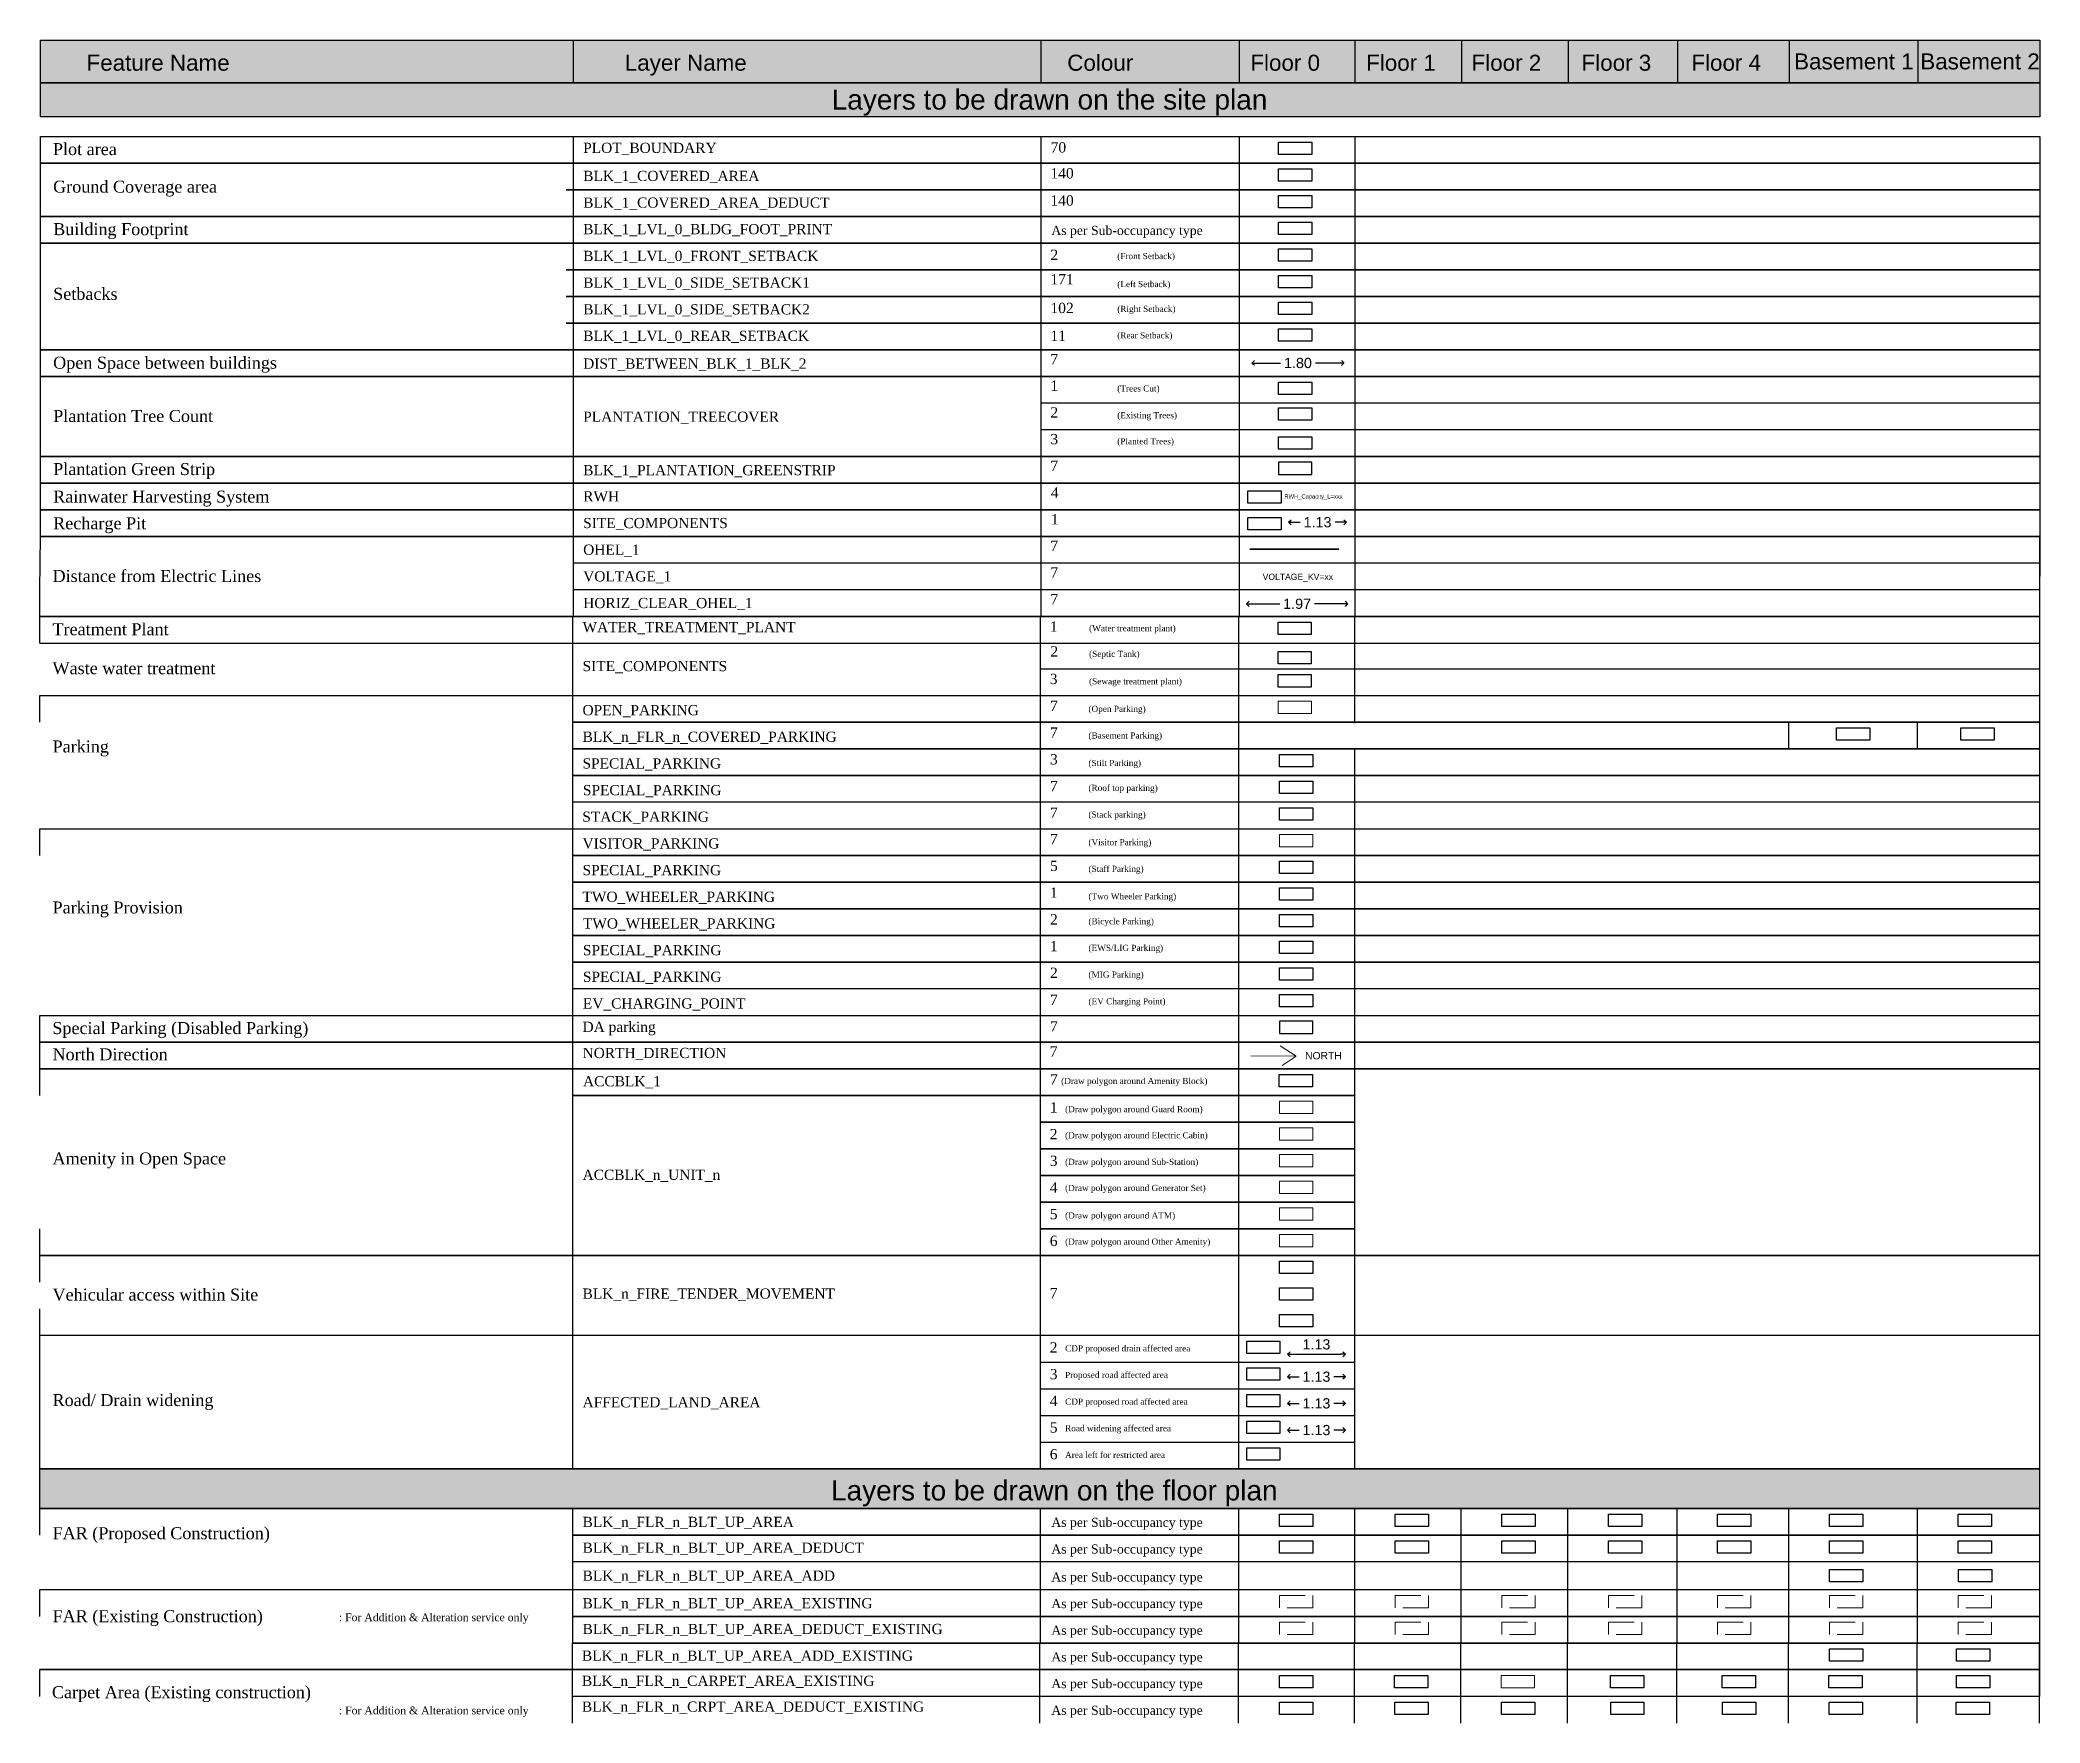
# Model space of a CAD drawing. Header units: millimetres. Extents: x -9481 to -9286, y 28723 to 28853.
# Drawn here: x -9481.26 to -9442.22, y 28796.46 to 28829.32 of the extents above; entities that cross this region are included whole.
import ezdxf

# ---------------------------------------------------------------- set-up
doc = ezdxf.new("R2010")
doc.units = ezdxf.units.MM
doc.header["$PDMODE"] = 34
doc.header["$PDSIZE"] = -15
doc.linetypes.add('CONTINULUS', pattern=[0])
doc.linetypes.add('DASHED', pattern=[0.75, 0.5, -0.25])
for name, color, linetype in [('ACCBLK_1', 7, 'Continuous'), ('BLK_1_FLR_-1_BLT_UP_AREA_ADD', 7, 'Continuous'), ('BLK_1_FLR_-1_BLT_UP_AREA_ADD_EXISTING', 7, 'Continuous'), ('BLK_1_FLR_-1_CRPT_AREA_DEDUCT_EXISTING', 7, 'Continuous'), ('BLK_1_FLR_-2_BLT_UP_AREA', 7, 'Continuous'), ('BLK_1_FLR_-2_BLT_UP_AREA_ADD', 7, 'Continuous'), ('BLK_1_FLR_-2_BLT_UP_AREA_ADD_EXISTING', 7, 'Continuous'), ('BLK_1_FLR_-2_CRPT_AREA_DEDUCT_EXISTING', 7, 'Continuous'), ('BLK_1_FLR_0_CRPT_AREA_DEDUCT_EXISTING', 7, 'Continuous'), ('BLK_1_FLR_1_CARPET_AREA_EXISTING', 25, 'Continuous'), ('BLK_1_FLR_1_CRPT_AREA_DEDUCT_EXISTING', 7, 'Continuous'), ('BLK_1_FLR_2_CRPT_AREA_DEDUCT_EXISTING', 7, 'Continuous'), ('BLK_1_FLR_3_CRPT_AREA_DEDUCT_EXISTING', 7, 'Continuous'), ('BLK_1_FLR_4_BLT_UP_AREA', 7, 'Continuous'), ('BLK_1_FLR_4_CRPT_AREA_DEDUCT_EXISTING', 7, 'Continuous'), ('BLK_1_PLANTATION_GREENSTRIP', 7, 'Continuous'), ('DA parking', 7, 'Continuous'), ('DIST_BETWEEN_BLK_1_BLK_2', 7, 'Continuous'), ('EV_CHARGING_POINT', 7, 'Continuous'), ('HATCH', 7, 'Continuous'), ('PLANTATION_TREECOVER', 7, 'Continuous'), ('SITE_COMPONENTS', 7, 'Continuous'), ('STACK_PARKING', 7, 'Continuous'), ('TWO_WHEELER_PARKING', 7, 'Continuous'), ('WATER_TREATMENT_PLANT', 7, 'Continuous')]:
    doc.layers.add(name, color=color, linetype=linetype)
for name, color, linetype, lineweight in [('ACCBLK_1_UNIT_1', 7, 'Continuous', 0), ('AFFECTED_LAND_AREA', 1, 'Continuous', 30), ('BLK_1_FLR_-1_BLT_UP_AREA_EXISTING', 11, 'DASHED', 9), ('BLK_1_FLR_-2_BLT_UP_AREA_DEDUCT_EXISTING', 11, 'DASHED', 9), ('BLK_1_FLR_-2_BLT_UP_AREA_EXISTING', 11, 'DASHED', 9), ('BLK_1_FLR_0_BLT_UP_AREA_DEDUCT_EXISTING', 11, 'DASHED', 9), ('BLK_1_FLR_0_BLT_UP_AREA_EXISTING', 11, 'DASHED', 9), ('BLK_1_FLR_1_BLT_UP_AREA_DEDUCT_EXISTING', 11, 'DASHED', 9), ('BLK_1_FLR_1_BLT_UP_AREA_EXISTING', 11, 'DASHED', 9), ('BLK_1_FLR_2_BLT_UP_AREA_DEDUCT_EXISTING', 11, 'DASHED', 9), ('BLK_1_FLR_2_BLT_UP_AREA_EXISTING', 11, 'DASHED', 9), ('BLK_1_FLR_2_CARPET_AREA_EXISTING', 7, 'Continuous', 0), ('BLK_1_FLR_3_BLT_UP_AREA_DEDUCT_EXISTING', 11, 'DASHED', 9), ('BLK_1_FLR_3_BLT_UP_AREA_EXISTING', 11, 'DASHED', 9), ('BLK_1_FLR_4_BLT_UP_AREA_DEDUCT_EXISTING', 11, 'DASHED', 9), ('BLK_1_FLR_4_BLT_UP_AREA_EXISTING', 11, 'DASHED', 9), ('BLK_1_FLR_5_BLT_UP_AREA_DEDUCT_EXISTING', 11, 'DASHED', 9), ('NORTH_DIRECTION', 7, 'Continuous', 0), ('OPEN_PARKING', 7, 'Continuous', 0), ('PLAN', 7, 'Continuous', 40), ('VISITOR_PARKING', 7, 'Continuous', 0)]:
    doc.layers.add(name, color=color, linetype=linetype, lineweight=lineweight)
for name, color, linetype, plot in [('BLK_1_COVERED_AREA', 140, 'Continuous', False), ('BLK_1_COVERED_AREA_DEDUCT', 140, 'Continuous', False), ('BLK_1_FIRE_TENDER_MOVEMENT', 7, 'Continuous', False), ('BLK_1_FLR_-1_BLT_UP_AREA', 25, 'Continuous', False), ('BLK_1_FLR_-1_BLT_UP_AREA_DEDUCT', 25, 'Continuous', False), ('BLK_1_FLR_-1_CARPET_AREA_EXISTING', 25, 'Continuous', False), ('BLK_1_FLR_-1_COVERED_PARKING', 7, 'Continuous', False), ('BLK_1_FLR_-2_BLT_UP_AREA_DEDUCT', 25, 'Continuous', False), ('BLK_1_FLR_-2_CARPET_AREA_EXISTING', 4, 'Continuous', False), ('BLK_1_FLR_-2_COVERED_PARKING', 7, 'Continuous', False), ('BLK_1_FLR_0_BLT_UP_AREA', 25, 'Continuous', False), ('BLK_1_FLR_0_BLT_UP_AREA_DEDUCT', 25, 'Continuous', False), ('BLK_1_FLR_0_CARPET_AREA_EXISTING', 7, 'Continuous', False), ('BLK_1_FLR_1_BLT_UP_AREA', 25, 'Continuous', False), ('BLK_1_FLR_1_BLT_UP_AREA_DEDUCT', 25, 'Continuous', False), ('BLK_1_FLR_2_BLT_UP_AREA', 7, 'Continuous', False), ('BLK_1_FLR_2_BLT_UP_AREA_DEDUCT', 7, 'Continuous', False), ('BLK_1_FLR_3_BLT_UP_AREA', 7, 'Continuous', False), ('BLK_1_FLR_3_BLT_UP_AREA_DEDUCT', 7, 'Continuous', False), ('BLK_1_FLR_3_CARPET_AREA_EXISTING', 25, 'Continuous', False), ('BLK_1_FLR_4_BLT_UP_AREA_DEDUCT', 7, 'Continuous', False), ('BLK_1_FLR_4_CARPET_AREA_EXISTING', 4, 'Continuous', False), ('BLK_1_LVL_0_BLDG_FOOT_PRINT', 1, 'Continuous', False), ('BLK_1_LVL_0_FRONT_SETBACK', 2, 'Continuous', False), ('BLK_1_LVL_0_REAR_SETBACK', 11, 'Continuous', False), ('BLK_1_LVL_0_SIDE_SETBACK1', 171, 'Continuous', False), ('BLK_1_LVL_0_SIDE_SETBACK2', 102, 'Continuous', False), ('BLK_2_FIRE_TENDER_MOVEMENT', 7, 'Continuous', False), ('BLK_3_FIRE_TENDER_MOVEMENT', 7, 'Continuous', False), ('HORIZ_CLEAR_OHEL_1', 7, 'Continuous', False), ('OHEL_1', 7, 'Continuous', False), ('PLOT_BOUNDARY', 70, 'Continuous', False), ('RWH', 4, 'Continuous', False), ('SPECIAL_PARKING', 7, 'Continuous', False), ('VOLTAGE_1', 7, 'Continuous', False)]:
    doc.layers.add(name, color=color, linetype=linetype, plot=plot)
doc.styles.add('Arial', font='arial.ttf', dxfattribs={"height": 0.2})
doc.styles.add('MtXpl_Georgia', font='georgiab.ttf')
doc.styles.get("Standard").update_dxf_attribs({"font": 'arial.ttf', "height": 0.25})
doc.styles.add('style2', font='arial.ttf', dxfattribs={"height": 0.3})
doc.dimstyles.new('INT DIM', dxfattribs={"dimtxt": 0.3, "dimasz": 0.1, "dimexe": 0.18, "dimexo": 0.0625, "dimgap": 0.09, "dimtad": 0, "dimzin": 0, "dimdsep": 46, "dimtxsty": 'style2', "dimblk": 'OPEN90', "dimcen": 0.09, "dimse1": 1, "dimse2": 1, "dimclrd": 250, "dimclrt": 256, "dimadec": 0, "dimazin": 0, "dimtfac": 1, "dimtofl": 0, "dimtmove": 0, "dimatfit": 3, "dimfxl": 0.18, "dimtolj": 1, "dimtzin": 0, "dimlwd": -1, "dimarcsym": 0})

msp = doc.modelspace()

# ---------------------------------------------------------------- texts
at = {"linetype": 'CONTINULUS', "style": 'MtXpl_Georgia'}
for s, height, p in [('Plot area', 0.2341, (-9481.005, 28827.068)), ('PLOT_BOUNDARY', 0.19901, (-9470.655, 28827.11)), ('70', 0.2012, (-9461.531, 28827.118)), ('140', 0.2012, (-9461.535, 28826.612)), ('Ground Coverage area', 0.23406, (-9481.002, 28826.335)), ('BLK_1_COVERED_AREA', 0.19901, (-9470.655, 28826.562)), ('BLK_1_COVERED_AREA_DEDUCT', 0.19901, (-9470.655, 28826.041)), ('140', 0.2012, (-9461.535, 28826.082)), ('Building Footprint', 0.23406, (-9481.001, 28825.505)), ('BLK_1_LVL_0_BLDG_FOOT_PRINT', 0.19901, (-9470.655, 28825.523)), ('As per Sub-occupancy type', 0.17748, (-9461.517, 28825.509)), ('2', 0.201, (-9461.534, 28825.021)), ('BLK_1_LVL_0_FRONT_SETBACK', 0.19901, (-9470.655, 28825)), ('(Front Setback)', 0.11941, (-9460.23, 28825.037)), ('Setbacks', 0.2341, (-9481.001, 28824.242)), ('BLK_1_LVL_0_SIDE_SETBACK1', 0.19901, (-9470.655, 28824.479)), ('171', 0.2012, (-9461.535, 28824.544)), ('(Left Setback)', 0.11941, (-9460.23, 28824.49)), ('BLK_1_LVL_0_SIDE_SETBACK2', 0.19901, (-9470.655, 28823.958)), ('102', 0.2012, (-9461.535, 28823.983)), ('(Right Setback)', 0.11941, (-9460.23, 28824.006)), ('BLK_1_LVL_0_REAR_SETBACK', 0.19901, (-9470.655, 28823.44)), ('11', 0.2012, (-9461.535, 28823.438)), ('(Rear Setback)', 0.11941, (-9460.23, 28823.489)), ('Open Space between buildings', 0.23406, (-9481.001, 28822.897)), ('DIST_BETWEEN_BLK_1_BLK_2', 0.19901, (-9470.655, 28822.898)), ('7', 0.201, (-9461.535, 28822.985)), ('1', 0.201, (-9461.535, 28822.465)), ('(Trees Cut)', 0.11941, (-9460.23, 28822.452)), ('Plantation Tree Count', 0.23406, (-9481.001, 28821.857)), ('2', 0.201, (-9461.535, 28821.944)), ('PLANTATION_TREECOVER', 0.19901, (-9470.655, 28821.861)), ('(Existing Trees)', 0.11941, (-9460.23, 28821.93)), ('3', 0.201, (-9461.535, 28821.423)), ('(Planted Trees)', 0.11941, (-9460.23, 28821.421)), ('Plantation Green Strip', 0.23406, (-9481.001, 28820.821)), ('BLK_1_PLANTATION_GREENSTRIP', 0.19901, (-9470.655, 28820.817)), ('7', 0.201, (-9461.535, 28820.903)), ('4', 0.201, (-9461.526, 28820.378)), ('Rainwater Harvesting System', 0.23406, (-9481.001, 28820.283)), ('RWH', 0.199, (-9470.655, 28820.306)), ('Recharge Pit', 0.23406, (-9481.001, 28819.762)), ('SITE_COMPONENTS', 0.19901, (-9470.655, 28819.785)), ('1', 0.201, (-9461.526, 28819.857)), ('OHEL_1', 0.199, (-9470.655, 28819.265)), ('7', 0.201, (-9461.535, 28819.341)), ('Distance from Electric Lines', 0.23406, (-9481.013, 28818.733)), ('7', 0.201, (-9461.535, 28818.82)), ('VOLTAGE_1', 0.199, (-9470.655, 28818.744)), ('HORIZ_CLEAR_OHEL_1', 0.19901, (-9470.655, 28818.223)), ('7', 0.201, (-9461.535, 28818.3)), ('Treatment Plant', 0.23406, (-9481.014, 28817.693)), ('WATER_TREATMENT_PLANT', 0.19901, (-9470.667, 28817.752)), ('1', 0.201, (-9461.547, 28817.761)), ('(Water treatment plant)', 0.11941, (-9460.78, 28817.771)), ('2', 0.201, (-9461.535, 28817.278)), ('Waste water treatment ', 0.23406, (-9481.014, 28816.933)), ('SITE_COMPONENTS', 0.19901, (-9470.667, 28816.992)), ('(Septic Tank)', 0.11941, (-9460.78, 28817.27)), ('3', 0.201, (-9461.547, 28816.74)), ('(Sewage treatment plant)', 0.11941, (-9460.78, 28816.735)), ('OPEN_PARKING', 0.19901, (-9470.668, 28816.132)), ('7', 0.201, (-9461.543, 28816.216)), ('(Open Parking)', 0.11941, (-9460.792, 28816.197)), ('7', 0.201, (-9461.543, 28815.694)), ('Parking', 0.2341, (-9481.013, 28815.405)), ('BLK_n_FLR_n_COVERED_PARKING', 0.19901, (-9470.667, 28815.612)), ('(Basement Parking)', 0.11941, (-9460.792, 28815.677)), ('SPECIAL_PARKING', 0.19901, (-9470.668, 28815.091)), ('3', 0.201, (-9461.543, 28815.171)), ('(Stilt Parking)', 0.11941, (-9460.792, 28815.14)), ('SPECIAL_PARKING', 0.19901, (-9470.66, 28814.57)), ('7', 0.201, (-9461.543, 28814.648)), ('(Roof top parking)', 0.11941, (-9460.792, 28814.654)), ('7', 0.201, (-9461.543, 28814.129)), ('STACK_PARKING', 0.19901, (-9470.672, 28814.051)), ('(Stack parking)', 0.11941, (-9460.792, 28814.133)), ('VISITOR_PARKING', 0.19901, (-9470.668, 28813.529)), ('7', 0.201, (-9461.543, 28813.613)), ('(Visitor Parking)', 0.11941, (-9460.792, 28813.593)), ('SPECIAL_PARKING', 0.19901, (-9470.667, 28813.008)), ('5', 0.201, (-9461.543, 28813.09)), ('(Staff Parking)', 0.11941, (-9460.792, 28813.073)), ('1', 0.201, (-9461.543, 28812.567)), ('Parking Provision', 0.23406, (-9481.013, 28812.262)), ('TWO_WHEELER_PARKING', 0.19901, (-9470.668, 28812.488)), ('(Two Wheeler Parking)', 0.11941, (-9460.792, 28812.537)), ('TWO_WHEELER_PARKING', 0.19901, (-9470.66, 28811.967)), ('2', 0.201, (-9461.543, 28812.045)), ('(Bicycle Parking)', 0.11941, (-9460.792, 28812.05)), ('SPECIAL_PARKING', 0.19901, (-9470.66, 28811.446)), ('1', 0.201, (-9461.543, 28811.524)), ('(EWS/LIG Parking)', 0.11941, (-9460.792, 28811.53)), ('2', 0.201, (-9461.543, 28811.003)), ('SPECIAL_PARKING', 0.19901, (-9470.66, 28810.926)), ('(MIG Parking)', 0.11941, (-9460.792, 28811.009)), ('EV_CHARGING_POINT', 0.19901, (-9470.66, 28810.405)), ('7', 0.201, (-9461.543, 28810.477)), ('(EV Charging Point)', 0.11941, (-9460.792, 28810.488)), ('Special Parking (Disabled Parking)', 0.23406, (-9481.017, 28809.907)), ('DA parking', 0.199, (-9470.667, 28809.948)), ('7', 0.201, (-9461.543, 28809.957)), ('North Direction', 0.23406, (-9481.013, 28809.394)), ('NORTH_DIRECTION', 0.19901, (-9470.667, 28809.438)), ('7', 0.201, (-9461.547, 28809.468)), ('ACCBLK_1', 0.199, (-9470.658, 28808.887)), ('7', 0.201, (-9461.543, 28808.92)), ('(Draw polygon around Amenity Block)', 0.11941, (-9461.325, 28808.931)), ('1', 0.201, (-9461.547, 28808.374)), ('(Draw polygon around Guard Room)', 0.11941, (-9461.248, 28808.381)), ('2', 0.201, (-9461.547, 28807.853)), ('(Draw polygon around Electric Cabin)', 0.11941, (-9461.248, 28807.871)), ('Amenity in Open Space', 0.23406, (-9481.013, 28807.361)), ('ACCBLK_n_UNIT_n', 0.19901, (-9470.667, 28807.06)), ('3', 0.201, (-9461.547, 28807.332)), ('(Draw polygon around Sub-Station)', 0.11941, (-9461.248, 28807.352)), ('4', 0.201, (-9461.547, 28806.812)), ('(Draw polygon around Generator Set)', 0.11941, (-9461.248, 28806.843)), ('5', 0.201, (-9461.547, 28806.291)), ('(Draw polygon around ATM)', 0.11941, (-9461.248, 28806.306)), ('6', 0.201, (-9461.547, 28805.77)), ('(Draw polygon around Other Amenity)', 0.11941, (-9461.248, 28805.795)), ('Vehicular access within Site', 0.23406, (-9481.013, 28804.703)), ('BLK_n_FIRE_TENDER_MOVEMENT', 0.19901, (-9470.667, 28804.74)), ('7', 0.201, (-9461.547, 28804.748)), ('2', 0.201, (-9461.547, 28803.688)), ('CDP proposed drain affected area ', 0.11941, (-9461.248, 28803.712)), ('3', 0.201, (-9461.547, 28803.167)), ('Proposed road affected area', 0.11941, (-9461.248, 28803.192)), ('Road/ Drain widening', 0.23406, (-9481.013, 28802.644)), ('AFFECTED_LAND_AREA', 0.19901, (-9470.667, 28802.618)), ('4', 0.201, (-9461.547, 28802.647)), ('CDP proposed road affected area', 0.11941, (-9461.248, 28802.671)), ('5', 0.201, (-9461.547, 28802.126)), ('Road widening affected area', 0.11941, (-9461.248, 28802.151)), ('6', 0.201, (-9461.547, 28801.605)), ('Area left for restricted area', 0.11941, (-9461.248, 28801.63)), ('FAR (Proposed Construction)', 0.23406, (-9481.013, 28800.044)), ('BLK_n_FLR_n_BLT_UP_AREA', 0.19901, (-9470.667, 28800.282)), ('As per Sub-occupancy type', 0.17748, (-9461.517, 28800.285)), ('BLK_n_FLR_n_BLT_UP_AREA_DEDUCT', 0.19901, (-9470.667, 28799.779)), ('As per Sub-occupancy type', 0.17748, (-9461.517, 28799.764)), ('BLK_n_FLR_n_BLT_UP_AREA_ADD', 0.19901, (-9470.667, 28799.233)), ('As per Sub-occupancy type', 0.17748, (-9461.517, 28799.218)), ('FAR (Existing Construction)', 0.23406, (-9481.013, 28798.424)), ('BLK_n_FLR_n_BLT_UP_AREA_EXISTING', 0.19901, (-9470.667, 28798.695)), ('As per Sub-occupancy type', 0.17748, (-9461.517, 28798.698)), (' : For Addition & Alteration service only', 0.15167, (-9475.481, 28798.443)), ('BLK_n_FLR_n_BLT_UP_AREA_DEDUCT_EXISTING', 0.19901, (-9470.667, 28798.192)), ('As per Sub-occupancy type', 0.17748, (-9461.517, 28798.177)), ('BLK_n_FLR_n_BLT_UP_AREA_ADD_EXISTING', 0.19901, (-9470.68, 28797.671)), ('As per Sub-occupancy type', 0.17748, (-9461.517, 28797.657)), ('Carpet Area (Existing construction)', 0.23406, (-9481.025, 28796.94)), ('BLK_n_FLR_n_CARPET_AREA_EXISTING', 0.19901, (-9470.68, 28797.18)), ('As per Sub-occupancy type', 0.17748, (-9461.517, 28797.136)), (' : For Addition & Alteration service only', 0.15167, (-9475.481, 28796.625)), ('BLK_n_FLR_n_CRPT_AREA_DEDUCT_EXISTING', 0.19901, (-9470.68, 28796.676)), ('As per Sub-occupancy type', 0.17748, (-9461.517, 28796.615))]:
    msp.add_text(s, height=height, dxfattribs=at).set_placement(p)
at = {"color": 18, "insert": (-9465.804, 28828.348), "char_height": 0.39118, "attachment_point": 1}
msp.add_mtext_dynamic_manual_height_columns('Layers to be drawn on the site plan', width=11.88863, gutter_width=1.633, heights=[0], dxfattribs=at)
at = {"layer": 'NORTH_DIRECTION', "color": 7, "insert": (-9456.563, 28809.557), "char_height": 0.144, "attachment_point": 1}
msp.add_mtext_dynamic_manual_height_columns('NORTH', width=0.82897, gutter_width=0.72, heights=[0], dxfattribs=at)
at = {"layer": 'RWH', "color": 4, "insert": (-9456.967, 28820.443), "char_height": 0.081, "attachment_point": 1}
msp.add_mtext_dynamic_manual_height_columns('RWH_Capacity_L=xxx', width=0.42206, gutter_width=0.405, heights=[0], dxfattribs=at)
at = {"layer": 'VOLTAGE_1', "color": 7, "linetype": 'CONTINULUS', "ltscale": 0.05, "insert": (-9457.392, 28818.894), "char_height": 0.12, "attachment_point": 1, "style": 'Arial'}
msp.add_mtext_dynamic_manual_height_columns('VOLTAGE_KV=xx', width=22.85046, gutter_width=0.6, heights=[0], dxfattribs=at)

# ---------------------------------------------------------------- blocks, each defined once
blk = doc.blocks.new('H2')
at = {"layer": 'HATCH', "linetype": 'CONTINULUS', "ltscale": 0.05}
h = blk.add_hatch(color=241, dxfattribs=at)
h.dxf.hatch_style = 1
h.paths.add_polyline_path([(-9435.455, 28804.6), (-9435.455, 28803.827), (-9396.427, 28803.827), (-9396.427, 28804.6)])
blk.add_lwpolyline([(-9435.455, 28804.6), (-9396.427, 28804.6), (-9396.427, 28803.827), (-9435.455, 28803.827), (-9435.455, 28804.6)], close=True)
at = {"color": 18, "insert": (-9420.014, 28804.373), "char_height": 0.39118, "attachment_point": 1}
blk.add_mtext_dynamic_manual_height_columns('Layers to be drawn on the floor plan', width=11.88863, gutter_width=1.633, heights=[0], dxfattribs=at)
blk = doc.blocks.new('_Open90')
at = {"layer": 'PLAN', "color": 0, "lineweight": -2}
for p, q in [((0, 0), (-1, 0)), ((-0.5, 0.5), (0, 0)), ((0, 0), (-0.5, -0.5))]:
    blk.add_line(p, q, dxfattribs=at)
blk = doc.blocks.new('*D5')
at = {"layer": 'Defpoints', "color": 0, "linetype": 'CONTINULUS', "ltscale": 0.05, "transparency": 16777216}
for p in [(-9457.602, 28823.008), (-9455.804, 28823.008), (-9455.804, 28823.008)]:
    blk.add_point(p, dxfattribs=at)
at = {"layer": 'DIST_BETWEEN_BLK_1_BLK_2', "color": 250, "ltscale": 0.05, "transparency": 16777216}
for p, q in [((-9457.502, 28823.008), (-9457.043, 28823.008)), ((-9455.904, 28823.008), (-9456.363, 28823.008))]:
    blk.add_line(p, q, dxfattribs=at)
at = {"layer": 'DIST_BETWEEN_BLK_1_BLK_2', "color": 250, "linetype": 'CONTINULUS', "ltscale": 0.05, "transparency": 16777216, "xscale": 0.1, "yscale": 0.1, "zscale": 0.1, "rotation": 180}
blk.add_blockref('_Open90', (-9457.602, 28823.008), dxfattribs=at)
at = {"layer": 'DIST_BETWEEN_BLK_1_BLK_2', "color": 250, "linetype": 'CONTINULUS', "ltscale": 0.05, "transparency": 16777216, "xscale": 0.1, "yscale": 0.1, "zscale": 0.1}
blk.add_blockref('_Open90', (-9455.804, 28823.008), dxfattribs=at)
at = {"layer": 'DIST_BETWEEN_BLK_1_BLK_2', "linetype": 'CONTINULUS', "ltscale": 0.05, "transparency": 16777216, "insert": (-9456.703, 28823.008), "char_height": 0.2, "attachment_point": 5, "style": 'Arial', "bg_fill": 3, "box_fill_scale": 1.1, "bg_fill_color": 256, "bg_fill_true_color": 13158600, "bg_fill_transparency": 0}
blk.add_mtext('\\A1;1.80', dxfattribs=at)
blk = doc.blocks.new('*D6')
at = {"layer": 'Defpoints', "color": 0, "linetype": 'CONTINULUS', "ltscale": 0.05, "transparency": 16777216}
for p in [(-9456.885, 28819.88), (-9455.754, 28819.899), (-9455.754, 28819.899)]:
    blk.add_point(p, dxfattribs=at)
at = {"layer": 'SITE_COMPONENTS', "color": 250, "ltscale": 0.05, "transparency": 16777216}
for p, q in [((-9456.785, 28819.899), (-9456.66, 28819.899)), ((-9455.854, 28819.899), (-9455.979, 28819.899))]:
    blk.add_line(p, q, dxfattribs=at)
at = {"layer": 'SITE_COMPONENTS', "color": 250, "linetype": 'CONTINULUS', "ltscale": 0.05, "transparency": 16777216, "xscale": 0.1, "yscale": 0.1, "zscale": 0.1, "rotation": 180}
blk.add_blockref('_Open90', (-9456.885, 28819.899), dxfattribs=at)
at = {"layer": 'SITE_COMPONENTS', "color": 250, "linetype": 'CONTINULUS', "ltscale": 0.05, "transparency": 16777216, "xscale": 0.1, "yscale": 0.1, "zscale": 0.1}
blk.add_blockref('_Open90', (-9455.754, 28819.899), dxfattribs=at)
at = {"layer": 'SITE_COMPONENTS', "linetype": 'CONTINULUS', "ltscale": 0.05, "transparency": 16777216, "insert": (-9456.32, 28819.899), "char_height": 0.2, "attachment_point": 5, "style": 'Arial', "bg_fill": 3, "box_fill_scale": 1.1, "bg_fill_color": 256, "bg_fill_true_color": 13158600, "bg_fill_transparency": 0}
blk.add_mtext('\\A1;1.13', dxfattribs=at)
blk = doc.blocks.new('*D7')
at = {"layer": 'Defpoints', "color": 0, "linetype": 'CONTINULUS', "ltscale": 0.05, "transparency": 16777216}
for p in [(-9457.705, 28818.308), (-9455.733, 28818.308), (-9455.733, 28818.306)]:
    blk.add_point(p, dxfattribs=at)
at = {"layer": 'HORIZ_CLEAR_OHEL_1', "color": 250, "ltscale": 0.05, "transparency": 16777216}
for p, q in [((-9457.605, 28818.306), (-9457.059, 28818.306)), ((-9455.833, 28818.306), (-9456.379, 28818.306))]:
    blk.add_line(p, q, dxfattribs=at)
at = {"layer": 'HORIZ_CLEAR_OHEL_1', "color": 250, "linetype": 'CONTINULUS', "ltscale": 0.05, "transparency": 16777216, "xscale": 0.1, "yscale": 0.1, "zscale": 0.1, "rotation": 180}
blk.add_blockref('_Open90', (-9457.705, 28818.306), dxfattribs=at)
at = {"layer": 'HORIZ_CLEAR_OHEL_1', "color": 250, "linetype": 'CONTINULUS', "ltscale": 0.05, "transparency": 16777216, "xscale": 0.1, "yscale": 0.1, "zscale": 0.1}
blk.add_blockref('_Open90', (-9455.733, 28818.306), dxfattribs=at)
at = {"layer": 'HORIZ_CLEAR_OHEL_1', "linetype": 'CONTINULUS', "ltscale": 0.05, "transparency": 16777216, "insert": (-9456.719, 28818.306), "char_height": 0.2, "attachment_point": 5, "style": 'Arial', "bg_fill": 3, "box_fill_scale": 1.1, "bg_fill_color": 256, "bg_fill_true_color": 13158600, "bg_fill_transparency": 0}
blk.add_mtext('\\A1;1.97', dxfattribs=at)
blk = doc.blocks.new('*D314')
at = {"layer": 'AFFECTED_LAND_AREA', "color": 250, "ltscale": 0.5, "transparency": 16777216}
blk.add_line((-9456.806, 28803.655), (-9455.875, 28803.655), dxfattribs=at)
at = {"layer": 'Defpoints', "color": 0, "ltscale": 0.5, "transparency": 16777216}
for p in [(-9456.906, 28803.636), (-9455.775, 28803.655), (-9455.775, 28803.655)]:
    blk.add_point(p, dxfattribs=at)
at = {"layer": 'AFFECTED_LAND_AREA', "color": 250, "ltscale": 0.5, "transparency": 16777216, "xscale": 0.1, "yscale": 0.1, "zscale": 0.1, "rotation": 180}
blk.add_blockref('_Open90', (-9456.906, 28803.655), dxfattribs=at)
at = {"layer": 'AFFECTED_LAND_AREA', "color": 250, "ltscale": 0.5, "transparency": 16777216, "xscale": 0.1, "yscale": 0.1, "zscale": 0.1}
blk.add_blockref('_Open90', (-9455.775, 28803.655), dxfattribs=at)
at = {"layer": 'AFFECTED_LAND_AREA', "ltscale": 0.5, "transparency": 16777216, "insert": (-9456.341, 28803.847), "char_height": 0.2, "attachment_point": 5, "style": 'Arial', "bg_fill": 3, "box_fill_scale": 1.1, "bg_fill_color": 256, "bg_fill_true_color": 13158600, "bg_fill_transparency": 0}
blk.add_mtext('\\A1;1.13', dxfattribs=at)
blk = doc.blocks.new('*D315')
at = {"layer": 'AFFECTED_LAND_AREA', "color": 250, "ltscale": 0.5, "transparency": 16777216}
for p, q in [((-9456.806, 28803.216), (-9456.681, 28803.216)), ((-9455.875, 28803.216), (-9456, 28803.216))]:
    blk.add_line(p, q, dxfattribs=at)
at = {"layer": 'Defpoints', "color": 0, "ltscale": 0.5, "transparency": 16777216}
for p in [(-9456.906, 28803.197), (-9455.775, 28803.216), (-9455.775, 28803.216)]:
    blk.add_point(p, dxfattribs=at)
at = {"layer": 'AFFECTED_LAND_AREA', "color": 250, "ltscale": 0.5, "transparency": 16777216, "xscale": 0.1, "yscale": 0.1, "zscale": 0.1, "rotation": 180}
blk.add_blockref('_Open90', (-9456.906, 28803.216), dxfattribs=at)
at = {"layer": 'AFFECTED_LAND_AREA', "color": 250, "ltscale": 0.5, "transparency": 16777216, "xscale": 0.1, "yscale": 0.1, "zscale": 0.1}
blk.add_blockref('_Open90', (-9455.775, 28803.216), dxfattribs=at)
at = {"layer": 'AFFECTED_LAND_AREA', "ltscale": 0.5, "transparency": 16777216, "insert": (-9456.341, 28803.216), "char_height": 0.2, "attachment_point": 5, "style": 'Arial', "bg_fill": 3, "box_fill_scale": 1.1, "bg_fill_color": 256, "bg_fill_true_color": 13158600, "bg_fill_transparency": 0}
blk.add_mtext('\\A1;1.13', dxfattribs=at)
blk = doc.blocks.new('*D316')
at = {"layer": 'AFFECTED_LAND_AREA', "color": 250, "ltscale": 0.5, "transparency": 16777216}
for p, q in [((-9456.806, 28802.695), (-9456.681, 28802.695)), ((-9455.875, 28802.695), (-9456, 28802.695))]:
    blk.add_line(p, q, dxfattribs=at)
at = {"layer": 'Defpoints', "color": 0, "ltscale": 0.5, "transparency": 16777216}
for p in [(-9456.906, 28802.676), (-9455.775, 28802.695), (-9455.775, 28802.695)]:
    blk.add_point(p, dxfattribs=at)
at = {"layer": 'AFFECTED_LAND_AREA', "color": 250, "ltscale": 0.5, "transparency": 16777216, "xscale": 0.1, "yscale": 0.1, "zscale": 0.1, "rotation": 180}
blk.add_blockref('_Open90', (-9456.906, 28802.695), dxfattribs=at)
at = {"layer": 'AFFECTED_LAND_AREA', "color": 250, "ltscale": 0.5, "transparency": 16777216, "xscale": 0.1, "yscale": 0.1, "zscale": 0.1}
blk.add_blockref('_Open90', (-9455.775, 28802.695), dxfattribs=at)
at = {"layer": 'AFFECTED_LAND_AREA', "ltscale": 0.5, "transparency": 16777216, "insert": (-9456.341, 28802.695), "char_height": 0.2, "attachment_point": 5, "style": 'Arial', "bg_fill": 3, "box_fill_scale": 1.1, "bg_fill_color": 256, "bg_fill_true_color": 13158600, "bg_fill_transparency": 0}
blk.add_mtext('\\A1;1.13', dxfattribs=at)
blk = doc.blocks.new('*D317')
at = {"layer": 'AFFECTED_LAND_AREA', "color": 250, "ltscale": 0.5, "transparency": 16777216}
for p, q in [((-9456.806, 28802.174), (-9456.681, 28802.174)), ((-9455.875, 28802.174), (-9456, 28802.174))]:
    blk.add_line(p, q, dxfattribs=at)
at = {"layer": 'Defpoints', "color": 0, "ltscale": 0.5, "transparency": 16777216}
for p in [(-9455.775, 28802.174), (-9455.775, 28802.174), (-9456.906, 28802.156)]:
    blk.add_point(p, dxfattribs=at)
at = {"layer": 'AFFECTED_LAND_AREA', "color": 250, "ltscale": 0.5, "transparency": 16777216, "xscale": 0.1, "yscale": 0.1, "zscale": 0.1, "rotation": 180}
blk.add_blockref('_Open90', (-9456.906, 28802.174), dxfattribs=at)
at = {"layer": 'AFFECTED_LAND_AREA', "color": 250, "ltscale": 0.5, "transparency": 16777216, "xscale": 0.1, "yscale": 0.1, "zscale": 0.1}
blk.add_blockref('_Open90', (-9455.775, 28802.174), dxfattribs=at)
at = {"layer": 'AFFECTED_LAND_AREA', "ltscale": 0.5, "transparency": 16777216, "insert": (-9456.341, 28802.174), "char_height": 0.2, "attachment_point": 5, "style": 'Arial', "bg_fill": 3, "box_fill_scale": 1.1, "bg_fill_color": 256, "bg_fill_true_color": 13158600, "bg_fill_transparency": 0}
blk.add_mtext('\\A1;1.13', dxfattribs=at)
blk = doc.blocks.new('Ho')
h = blk.add_hatch(color=244)
h.dxf.hatch_style = 1
h.paths.add_polyline_path([(-9481.246, 28805.433), (-9481.246, 28804.6), (-9470.852, 28804.6), (-9470.852, 28805.433)], flags=17)
h.paths.add_polyline_path([(-9470.852, 28805.433), (-9470.852, 28804.6), (-9461.72, 28804.6), (-9461.72, 28805.433)], flags=17)
h.paths.add_polyline_path([(-9457.85, 28804.6), (-9457.85, 28805.433), (-9461.72, 28805.433), (-9461.72, 28804.6)], flags=17)
h.paths.add_polyline_path([(-9457.85, 28805.433), (-9457.85, 28804.6), (-9455.59, 28804.6), (-9455.59, 28805.433)], flags=17)
h.paths.add_polyline_path([(-9455.59, 28805.433), (-9455.59, 28804.6), (-9453.509, 28804.6), (-9453.509, 28805.433)], flags=17)
h.paths.add_polyline_path([(-9453.509, 28805.433), (-9453.509, 28804.6), (-9451.428, 28804.6), (-9451.428, 28805.433)], flags=17)
h.paths.add_polyline_path([(-9449.296, 28805.433), (-9451.428, 28805.433), (-9451.428, 28804.6), (-9449.296, 28804.6)], flags=17)
h.paths.add_polyline_path([(-9447.114, 28805.433), (-9449.296, 28805.433), (-9449.296, 28804.6), (-9447.114, 28804.6)], flags=17)
h.paths.add_polyline_path([(-9444.602, 28805.433), (-9447.114, 28805.433), (-9447.114, 28804.6), (-9444.602, 28804.6)], flags=17)
h.paths.add_polyline_path([(-9442.218, 28804.6), (-9442.218, 28805.433), (-9444.602, 28805.433), (-9444.602, 28804.6)])
for p, q in [((-9470.852, 28805.433), (-9470.852, 28804.6)), ((-9461.72, 28805.433), (-9461.72, 28804.598)), ((-9457.85, 28805.433), (-9457.85, 28804.6)), ((-9455.59, 28805.433), (-9455.59, 28804.6)), ((-9453.509, 28805.433), (-9453.509, 28804.6)), ((-9451.428, 28805.433), (-9451.428, 28804.6)), ((-9449.296, 28805.433), (-9449.296, 28804.6)), ((-9447.114, 28805.433), (-9447.114, 28804.6)), ((-9444.602, 28805.433), (-9444.602, 28804.6))]:
    blk.add_line(p, q)
blk.add_lwpolyline([(-9481.246, 28805.433), (-9442.218, 28805.433), (-9442.218, 28804.6), (-9481.246, 28804.6), (-9481.246, 28805.433)], close=True)
at = {"color": 18, "char_height": 0.31294, "attachment_point": 1}
for s, width, gutter_width, insert in [('{\\C256;Feature Name}', 11.88863, 1.633, (-9480.349, 28805.146)), ('{\\C256;Layer Name}', 11.88863, 1.633, (-9469.843, 28805.146)), ('{\\C256;Colour}', 11.88863, 1.633, (-9461.206, 28805.146)), ('{\\C256;Floor 0}', 11.88863, 1.633, (-9457.632, 28805.146)), ('{\\C256;Floor 1}', 11.88863, 1.633, (-9455.372, 28805.146)), ('{\\C256;Floor 2}', 11.88863, 1.633, (-9453.314, 28805.146)), ('{\\C256;Floor 3}', 11.88863, 1.633, (-9451.167, 28805.146)), ('{\\C256;Floor 4}', 11.88863, 1.633, (-9449.023, 28805.146)), ('{\\C256;Basement 1}', 9.5109, 1.306, (-9447.017, 28805.172)), ('{\\C256;Basement 2}', 9.5109, 1.306, (-9444.555, 28805.172))]:
    blk.add_mtext_dynamic_manual_height_columns(s, width=width, gutter_width=gutter_width, heights=[0], dxfattribs=dict(at, insert=insert))

# ---------------------------------------------------------------- hatches: boundary and pattern name
at = {"layer": 'HATCH', "linetype": 'CONTINULUS', "ltscale": 0.05}
h = msp.add_hatch(color=241, dxfattribs=at)
h.dxf.hatch_style = 1
h.paths.add_polyline_path([(-9481.246, 28828.482), (-9481.246, 28827.813), (-9442.218, 28827.813), (-9442.218, 28828.482)])

# ---------------------------------------------------------------- linework, layer by layer
for p, q in [((-9470.852, 28827.431), (-9470.852, 28826.911)), ((-9461.72, 28827.431), (-9461.72, 28826.909)), ((-9457.85, 28827.431), (-9457.85, 28826.911)), ((-9455.59, 28827.431), (-9455.59, 28826.911)), ((-9470.852, 28826.911), (-9470.852, 28826.39)), ((-9461.72, 28826.911), (-9461.72, 28826.389)), ((-9457.85, 28826.911), (-9457.85, 28826.39)), ((-9455.59, 28826.911), (-9455.59, 28826.39)), ((-9470.852, 28826.39), (-9470.852, 28825.349)), ((-9461.72, 28826.39), (-9461.72, 28825.349)), ((-9457.85, 28826.39), (-9457.85, 28825.349)), ((-9455.59, 28826.39), (-9455.59, 28825.349)), ((-9470.852, 28825.349), (-9470.852, 28824.828)), ((-9461.72, 28825.349), (-9461.72, 28824.827)), ((-9457.85, 28825.349), (-9457.85, 28824.828)), ((-9455.59, 28825.349), (-9455.59, 28824.828)), ((-9470.852, 28824.828), (-9470.852, 28824.307)), ((-9461.72, 28824.828), (-9461.72, 28824.306)), ((-9457.85, 28824.828), (-9457.85, 28824.307)), ((-9455.59, 28824.828), (-9455.59, 28824.307)), ((-9470.852, 28824.307), (-9470.852, 28823.787)), ((-9461.72, 28824.307), (-9461.72, 28823.785)), ((-9457.85, 28824.307), (-9457.85, 28823.787)), ((-9455.59, 28824.307), (-9455.59, 28823.787)), ((-9470.852, 28823.787), (-9470.852, 28823.266)), ((-9461.72, 28823.787), (-9461.72, 28823.265)), ((-9457.85, 28823.787), (-9457.85, 28823.266)), ((-9455.59, 28823.787), (-9455.59, 28823.266)), ((-9442.218, 28823.266), (-9481.246, 28823.266)), ((-9470.852, 28823.266), (-9470.852, 28822.745)), ((-9461.72, 28823.266), (-9461.72, 28822.744)), ((-9457.85, 28823.266), (-9457.85, 28822.745)), ((-9455.59, 28823.266), (-9455.59, 28822.745)), ((-9481.246, 28822.745), (-9442.218, 28822.745)), ((-9481.246, 28822.225), (-9481.246, 28822.745)), ((-9470.852, 28822.745), (-9470.852, 28822.225)), ((-9461.72, 28822.745), (-9461.72, 28822.223)), ((-9457.85, 28822.745), (-9457.85, 28822.225)), ((-9455.59, 28822.745), (-9455.59, 28822.225)), ((-9442.218, 28822.745), (-9442.218, 28822.225)), ((-9481.246, 28821.704), (-9481.246, 28822.225)), ((-9470.852, 28822.225), (-9470.852, 28821.704)), ((-9461.72, 28822.225), (-9461.72, 28821.703)), ((-9442.218, 28822.225), (-9461.72, 28822.225)), ((-9457.85, 28822.225), (-9457.85, 28821.704)), ((-9455.59, 28822.225), (-9455.59, 28821.704)), ((-9442.218, 28822.225), (-9442.218, 28821.704)), ((-9481.246, 28821.184), (-9481.246, 28821.704)), ((-9470.852, 28821.704), (-9470.852, 28821.184)), ((-9461.72, 28821.704), (-9461.72, 28821.182)), ((-9442.218, 28821.704), (-9461.72, 28821.704)), ((-9457.85, 28821.704), (-9457.85, 28821.184)), ((-9455.59, 28821.704), (-9455.59, 28821.184)), ((-9442.218, 28821.704), (-9442.218, 28821.184)), ((-9442.218, 28821.184), (-9481.246, 28821.184)), ((-9470.852, 28821.184), (-9470.852, 28820.663)), ((-9461.72, 28821.184), (-9461.72, 28820.661)), ((-9457.85, 28821.184), (-9457.85, 28820.663)), ((-9455.59, 28821.184), (-9455.59, 28820.663)), ((-9470.852, 28820.663), (-9470.852, 28820.142)), ((-9461.72, 28820.663), (-9461.72, 28820.141)), ((-9457.85, 28820.663), (-9457.85, 28820.142)), ((-9455.59, 28820.663), (-9455.59, 28820.142)), ((-9470.852, 28820.142), (-9470.852, 28819.622)), ((-9461.72, 28820.142), (-9461.72, 28819.62)), ((-9457.85, 28820.142), (-9457.85, 28819.622)), ((-9455.59, 28820.142), (-9455.59, 28819.622)), ((-9470.852, 28819.622), (-9470.852, 28819.101)), ((-9461.72, 28819.622), (-9461.72, 28819.099)), ((-9457.85, 28819.622), (-9457.85, 28819.101)), ((-9442.23, 28819.622), (-9442.23, 28819.101)), ((-9470.852, 28819.101), (-9470.852, 28818.58)), ((-9442.23, 28819.101), (-9470.852, 28819.101)), ((-9461.72, 28819.101), (-9461.72, 28818.579)), ((-9457.85, 28819.101), (-9457.85, 28818.58)), ((-9455.59, 28819.101), (-9455.59, 28818.58)), ((-9442.23, 28819.101), (-9442.23, 28818.58)), ((-9470.852, 28818.58), (-9470.852, 28818.06)), ((-9442.23, 28818.58), (-9470.852, 28818.58)), ((-9461.72, 28818.58), (-9461.72, 28818.058)), ((-9457.85, 28818.58), (-9457.85, 28818.06)), ((-9455.59, 28818.58), (-9455.59, 28818.06)), ((-9442.23, 28818.58), (-9442.23, 28818.06)), ((-9470.864, 28818.06), (-9470.864, 28815.977)), ((-9461.732, 28818.06), (-9461.732, 28815.977)), ((-9470.864, 28816.518), (-9470.864, 28815.997)), ((-9461.732, 28816.518), (-9461.732, 28815.995)), ((-9457.862, 28816.518), (-9457.862, 28815.997)), ((-9455.602, 28816.518), (-9455.602, 28815.997)), ((-9470.864, 28815.997), (-9470.864, 28815.476)), ((-9461.732, 28815.997), (-9461.732, 28815.475)), ((-9457.862, 28815.997), (-9457.862, 28815.476)), ((-9447.126, 28815.997), (-9447.126, 28815.476)), ((-9444.614, 28815.997), (-9444.614, 28815.476)), ((-9470.864, 28815.476), (-9470.864, 28814.956)), ((-9461.732, 28815.476), (-9461.732, 28814.954)), ((-9457.862, 28815.476), (-9457.862, 28814.956)), ((-9455.602, 28815.476), (-9455.602, 28814.956)), ((-9470.864, 28814.956), (-9470.864, 28814.435)), ((-9461.732, 28814.956), (-9461.732, 28814.433)), ((-9457.862, 28814.956), (-9457.862, 28814.435)), ((-9455.602, 28814.956), (-9455.602, 28814.435)), ((-9470.864, 28813.914), (-9470.864, 28813.394)), ((-9461.732, 28813.914), (-9461.732, 28813.392)), ((-9457.862, 28813.914), (-9457.862, 28813.394)), ((-9455.602, 28813.914), (-9455.602, 28812.873)), ((-9470.864, 28813.394), (-9470.864, 28812.873)), ((-9461.732, 28813.394), (-9461.732, 28812.871)), ((-9457.862, 28813.394), (-9457.862, 28812.873)), ((-9470.864, 28812.873), (-9470.864, 28812.352)), ((-9461.732, 28812.873), (-9461.732, 28812.351)), ((-9457.862, 28812.873), (-9457.862, 28812.352)), ((-9455.602, 28812.873), (-9455.602, 28812.352)), ((-9470.864, 28812.352), (-9470.864, 28811.832)), ((-9461.732, 28812.352), (-9461.732, 28811.83)), ((-9457.862, 28812.352), (-9457.862, 28811.832)), ((-9455.602, 28812.352), (-9455.602, 28811.832)), ((-9470.864, 28811.832), (-9470.864, 28811.311)), ((-9461.732, 28811.832), (-9461.732, 28811.31)), ((-9457.862, 28811.832), (-9457.862, 28811.311)), ((-9455.602, 28811.832), (-9455.602, 28811.311)), ((-9470.864, 28811.311), (-9470.864, 28810.27)), ((-9461.732, 28811.311), (-9461.732, 28810.27)), ((-9457.862, 28811.311), (-9457.862, 28810.27)), ((-9455.602, 28811.311), (-9455.602, 28810.27)), ((-9470.864, 28810.27), (-9470.864, 28809.749)), ((-9461.732, 28810.27), (-9461.732, 28809.748)), ((-9457.862, 28810.27), (-9457.862, 28809.749)), ((-9455.602, 28810.27), (-9455.602, 28809.749)), ((-9470.864, 28809.749), (-9470.864, 28809.228)), ((-9461.732, 28809.749), (-9461.732, 28809.227)), ((-9457.862, 28809.749), (-9457.862, 28809.228)), ((-9455.602, 28809.749), (-9455.602, 28809.228)), ((-9470.864, 28809.228), (-9470.864, 28808.708)), ((-9461.732, 28809.228), (-9461.732, 28808.706)), ((-9457.862, 28809.228), (-9457.862, 28808.708)), ((-9455.602, 28809.228), (-9455.602, 28808.708)), ((-9470.864, 28808.708), (-9470.864, 28808.187)), ((-9461.732, 28808.708), (-9461.732, 28808.186)), ((-9457.862, 28808.708), (-9457.862, 28808.187)), ((-9455.602, 28808.708), (-9455.602, 28808.187)), ((-9470.864, 28808.187), (-9470.864, 28807.667)), ((-9461.732, 28808.187), (-9461.732, 28807.665)), ((-9457.862, 28808.187), (-9457.862, 28807.667)), ((-9455.602, 28808.187), (-9455.602, 28807.667)), ((-9470.864, 28807.667), (-9470.864, 28807.146)), ((-9461.732, 28807.667), (-9461.732, 28807.144)), ((-9457.862, 28807.667), (-9457.862, 28807.146)), ((-9455.602, 28807.667), (-9455.602, 28807.146)), ((-9470.864, 28807.146), (-9470.864, 28806.625)), ((-9461.732, 28807.146), (-9461.732, 28806.624)), ((-9457.862, 28807.146), (-9457.862, 28806.625)), ((-9455.602, 28807.146), (-9455.602, 28806.625)), ((-9470.864, 28806.625), (-9470.864, 28806.105)), ((-9461.732, 28806.625), (-9461.732, 28806.103)), ((-9457.862, 28806.625), (-9457.862, 28806.105)), ((-9455.602, 28806.625), (-9455.602, 28806.105)), ((-9470.864, 28806.105), (-9470.864, 28801.419)), ((-9461.732, 28806.105), (-9461.732, 28801.419)), ((-9457.862, 28806.105), (-9457.862, 28805.584)), ((-9455.602, 28806.105), (-9455.602, 28805.584)), ((-9457.862, 28805.584), (-9457.862, 28805.063)), ((-9457.862, 28805.584), (-9457.862, 28801.419)), ((-9455.602, 28805.584), (-9455.602, 28805.063)), ((-9457.862, 28805.063), (-9457.862, 28804.543)), ((-9455.602, 28805.063), (-9455.602, 28804.543)), ((-9455.602, 28804.543), (-9455.602, 28801.419)), ((-9470.864, 28800.646), (-9470.864, 28800.125)), ((-9461.732, 28800.646), (-9461.732, 28800.123)), ((-9457.862, 28800.646), (-9457.862, 28800.125)), ((-9455.602, 28800.646), (-9455.602, 28800.125)), ((-9453.521, 28800.646), (-9453.521, 28800.125)), ((-9451.44, 28800.646), (-9451.44, 28800.125)), ((-9449.309, 28800.646), (-9449.309, 28800.125)), ((-9447.126, 28800.646), (-9447.126, 28800.125)), ((-9444.614, 28800.646), (-9444.614, 28800.125)), ((-9470.864, 28800.125), (-9470.864, 28799.604)), ((-9461.732, 28800.125), (-9461.732, 28799.603)), ((-9457.862, 28800.125), (-9457.862, 28799.604)), ((-9455.602, 28800.125), (-9455.602, 28799.604)), ((-9453.521, 28800.125), (-9453.521, 28799.604)), ((-9451.44, 28800.125), (-9451.44, 28799.604)), ((-9449.309, 28800.125), (-9449.309, 28799.604)), ((-9447.126, 28800.125), (-9447.126, 28799.604)), ((-9444.614, 28800.125), (-9444.614, 28799.604)), ((-9470.864, 28799.059), (-9470.864, 28798.538)), ((-9461.732, 28799.059), (-9461.732, 28798.536)), ((-9457.862, 28799.059), (-9457.862, 28798.538)), ((-9455.602, 28799.059), (-9455.602, 28798.538)), ((-9453.521, 28799.059), (-9453.521, 28798.538)), ((-9451.44, 28799.059), (-9451.44, 28798.538)), ((-9449.309, 28799.059), (-9449.309, 28798.538)), ((-9447.126, 28799.059), (-9447.126, 28798.538)), ((-9444.614, 28799.059), (-9444.614, 28798.538)), ((-9470.864, 28798.538), (-9470.864, 28798.017)), ((-9461.732, 28798.538), (-9461.732, 28798.016)), ((-9457.862, 28798.538), (-9457.862, 28798.017)), ((-9455.602, 28798.538), (-9455.602, 28798.017)), ((-9453.521, 28798.538), (-9453.521, 28798.017)), ((-9451.44, 28798.538), (-9451.44, 28798.017)), ((-9449.309, 28798.538), (-9449.309, 28798.017)), ((-9447.126, 28798.538), (-9447.126, 28798.017)), ((-9444.614, 28798.538), (-9444.614, 28798.017))]:
    msp.add_line(p, q)
at = {"color": 7, "linetype": 'CONTINULUS', "ltscale": 0.05}
for p, q in [((-9470.864, 28799.604), (-9470.864, 28799.059)), ((-9461.732, 28799.604), (-9461.732, 28799.059)), ((-9457.862, 28799.604), (-9457.862, 28799.059)), ((-9455.602, 28799.604), (-9455.602, 28799.059)), ((-9453.521, 28799.604), (-9453.521, 28799.059)), ((-9451.44, 28799.604), (-9451.44, 28799.059)), ((-9449.309, 28799.604), (-9449.309, 28799.059)), ((-9447.126, 28799.604), (-9447.126, 28799.059)), ((-9444.614, 28799.604), (-9444.614, 28799.059)), ((-9442.23, 28799.604), (-9442.23, 28799.059))]:
    msp.add_line(p, q, dxfattribs=at)
for points in [[(-9481.246, 28828.482), (-9442.218, 28828.482), (-9442.218, 28827.813), (-9481.246, 28827.813), (-9481.246, 28828.482)], [(-9481.246, 28827.431), (-9442.218, 28827.431), (-9442.218, 28826.911), (-9481.246, 28826.911), (-9481.246, 28827.431)], [(-9481.246, 28825.869), (-9442.218, 28825.869), (-9442.218, 28825.349), (-9481.246, 28825.349), (-9481.246, 28825.869)], [(-9481.246, 28823.266), (-9442.218, 28823.266), (-9442.218, 28822.745), (-9481.246, 28822.745), (-9481.246, 28823.266)], [(-9481.246, 28821.184), (-9442.218, 28821.184), (-9442.218, 28820.663), (-9481.246, 28820.663), (-9481.246, 28821.184)], [(-9481.246, 28820.663), (-9442.218, 28820.663), (-9442.218, 28820.142), (-9481.246, 28820.142), (-9481.246, 28820.663)], [(-9481.246, 28820.142), (-9442.218, 28820.142), (-9442.218, 28819.622), (-9481.246, 28819.622), (-9481.246, 28820.142)], [(-9481.258, 28810.27), (-9442.23, 28810.27), (-9442.23, 28809.749), (-9481.258, 28809.749), (-9481.258, 28810.27)], [(-9481.258, 28809.749), (-9442.23, 28809.749), (-9442.23, 28809.228), (-9481.258, 28809.228), (-9481.258, 28809.749)]]:
    msp.add_lwpolyline(points, close=True)
for points in [[(-9481.246, 28826.39), (-9481.246, 28826.911), (-9442.218, 28826.911), (-9442.218, 28826.39), (-9470.99, 28826.39)], [(-9470.99, 28826.39), (-9442.218, 28826.39), (-9442.218, 28825.869), (-9481.246, 28825.869), (-9481.246, 28826.39)], [(-9481.246, 28824.828), (-9481.246, 28825.349), (-9481.07, 28825.349)], [(-9481.246, 28824.828), (-9481.246, 28825.349), (-9442.218, 28825.349), (-9442.218, 28824.828), (-9470.99, 28824.828)], [(-9470.99, 28825.349), (-9442.218, 28825.349), (-9442.218, 28824.828), (-9470.99, 28824.828)], [(-9481.246, 28824.307), (-9481.246, 28824.828)], [(-9470.99, 28824.828), (-9442.218, 28824.828), (-9442.218, 28824.307), (-9470.99, 28824.307)], [(-9481.246, 28823.787), (-9481.246, 28824.307)], [(-9470.99, 28824.307), (-9442.218, 28824.307), (-9442.218, 28823.787), (-9470.99, 28823.787)], [(-9470.99, 28823.787), (-9442.218, 28823.787), (-9442.218, 28823.266), (-9481.246, 28823.266), (-9481.246, 28823.787)], [(-9481.258, 28815.997), (-9481.258, 28816.518), (-9442.23, 28816.518), (-9442.23, 28815.997), (-9470.864, 28815.997)], [(-9470.864, 28815.997), (-9442.23, 28815.997), (-9442.23, 28815.476), (-9470.864, 28815.476)], [(-9470.864, 28815.476), (-9442.23, 28815.476), (-9442.23, 28814.956), (-9470.864, 28814.956)], [(-9470.864, 28814.956), (-9442.23, 28814.956), (-9442.23, 28814.435), (-9470.864, 28814.435)], [(-9481.258, 28813.394), (-9481.258, 28813.914), (-9442.23, 28813.914), (-9442.23, 28813.394), (-9470.864, 28813.394)], [(-9470.864, 28813.394), (-9442.23, 28813.394), (-9442.23, 28812.873), (-9470.864, 28812.873)], [(-9470.864, 28812.873), (-9442.23, 28812.873), (-9442.23, 28812.352), (-9470.864, 28812.352)], [(-9470.864, 28812.352), (-9442.23, 28812.352), (-9442.23, 28811.832), (-9470.864, 28811.832)], [(-9470.864, 28811.832), (-9442.23, 28811.832), (-9442.23, 28811.311), (-9470.864, 28811.311)], [(-9470.864, 28811.311), (-9442.23, 28811.311), (-9442.23, 28810.79), (-9470.864, 28810.79)], [(-9481.258, 28808.708), (-9481.258, 28809.228), (-9442.23, 28809.228), (-9442.23, 28808.708)], [(-9470.864, 28808.708), (-9455.602, 28808.708)], [(-9470.864, 28808.708), (-9455.602, 28808.708)], [(-9455.602, 28808.708), (-9470.864, 28808.708)], [(-9442.23, 28808.708), (-9442.23, 28808.187)], [(-9461.732, 28808.187), (-9455.602, 28808.187)], [(-9455.602, 28808.187), (-9461.732, 28808.187)], [(-9442.23, 28808.187), (-9442.23, 28807.667)], [(-9461.732, 28807.667), (-9455.602, 28807.667)], [(-9455.602, 28807.667), (-9461.732, 28807.667)], [(-9442.23, 28807.667), (-9442.23, 28807.146)], [(-9461.732, 28807.146), (-9455.602, 28807.146)], [(-9455.602, 28807.146), (-9461.732, 28807.146)], [(-9442.23, 28807.146), (-9442.23, 28806.625)], [(-9461.732, 28806.625), (-9455.602, 28806.625)], [(-9455.602, 28806.625), (-9461.732, 28806.625)], [(-9442.23, 28806.625), (-9442.23, 28806.105)], [(-9442.23, 28806.105), (-9442.23, 28805.584), (-9481.258, 28805.584), (-9481.258, 28806.105), (-9481.258, 28806.105)], [(-9461.732, 28806.105), (-9455.602, 28806.105)], [(-9455.602, 28806.105), (-9461.732, 28806.105)], [(-9481.258, 28805.063), (-9481.258, 28805.584), (-9442.23, 28805.584), (-9442.23, 28805.063)], [(-9442.23, 28805.063), (-9442.23, 28804.543)], [(-9442.23, 28804.543), (-9442.23, 28804.022), (-9481.258, 28804.022), (-9481.258, 28804.543)], [(-9442.23, 28804.022), (-9442.23, 28801.419), (-9481.258, 28801.419), (-9481.258, 28804.022)], [(-9461.732, 28803.501), (-9455.602, 28803.501)], [(-9461.732, 28802.981), (-9455.602, 28802.981)], [(-9461.732, 28802.46), (-9455.602, 28802.46)], [(-9461.732, 28801.939), (-9455.602, 28801.939)], [(-9481.258, 28800.125), (-9481.258, 28800.646), (-9442.23, 28800.646), (-9442.23, 28800.125), (-9470.864, 28800.125)], [(-9470.864, 28800.125), (-9442.23, 28800.125), (-9442.23, 28799.604), (-9470.864, 28799.604)], [(-9481.258, 28798.538), (-9481.258, 28799.059), (-9442.23, 28799.059), (-9442.23, 28798.538), (-9470.864, 28798.538)], [(-9470.864, 28798.538), (-9442.23, 28798.538), (-9442.23, 28798.017), (-9470.864, 28798.017)], [(-9470.864, 28798.017), (-9442.23, 28798.017), (-9442.23, 28797.497), (-9481.258, 28797.497)], [(-9481.258, 28796.976), (-9481.258, 28797.497), (-9442.23, 28797.497), (-9442.23, 28796.976), (-9470.864, 28796.976)]]:
    msp.add_lwpolyline(points)
at = {"layer": 'ACCBLK_1'}
msp.add_lwpolyline([(-9457.068, 28809.117), (-9456.419, 28809.117), (-9456.419, 28808.875), (-9457.068, 28808.875)], close=True, dxfattribs=at)
at = {"layer": 'ACCBLK_1_UNIT_1', "color": 1, "linetype": 'CONTINULUS', "ltscale": 0.05}
msp.add_lwpolyline([(-9456.415, 28808.597), (-9457.064, 28808.597), (-9457.064, 28808.355), (-9456.415, 28808.355)], close=True, dxfattribs=at)
at = {"layer": 'ACCBLK_1_UNIT_1', "color": 2, "linetype": 'CONTINULUS', "ltscale": 0.05}
msp.add_lwpolyline([(-9456.415, 28808.076), (-9457.064, 28808.076), (-9457.064, 28807.834), (-9456.415, 28807.834)], close=True, dxfattribs=at)
at = {"layer": 'ACCBLK_1_UNIT_1', "color": 3, "linetype": 'CONTINULUS', "ltscale": 0.05}
msp.add_lwpolyline([(-9456.415, 28807.555), (-9457.064, 28807.555), (-9457.064, 28807.313), (-9456.415, 28807.313)], close=True, dxfattribs=at)
at = {"layer": 'ACCBLK_1_UNIT_1', "color": 4, "linetype": 'CONTINULUS', "ltscale": 0.05}
msp.add_lwpolyline([(-9456.415, 28807.035), (-9457.064, 28807.035), (-9457.064, 28806.793), (-9456.415, 28806.793)], close=True, dxfattribs=at)
at = {"layer": 'ACCBLK_1_UNIT_1', "color": 5, "linetype": 'CONTINULUS', "ltscale": 0.05}
msp.add_lwpolyline([(-9456.415, 28806.514), (-9457.064, 28806.514), (-9457.064, 28806.272), (-9456.415, 28806.272)], close=True, dxfattribs=at)
at = {"layer": 'ACCBLK_1_UNIT_1', "color": 6, "linetype": 'CONTINULUS', "ltscale": 0.05}
msp.add_lwpolyline([(-9456.415, 28805.993), (-9457.064, 28805.993), (-9457.064, 28805.751), (-9456.415, 28805.751)], close=True, dxfattribs=at)
at = {"layer": 'AFFECTED_LAND_AREA', "color": 2, "ltscale": 0.5}
msp.add_lwpolyline([(-9457.703, 28803.911), (-9457.054, 28803.911), (-9457.054, 28803.669), (-9457.703, 28803.669)], close=True, dxfattribs=at)
at = {"layer": 'AFFECTED_LAND_AREA', "color": 3, "ltscale": 0.5}
msp.add_lwpolyline([(-9457.703, 28803.39), (-9457.054, 28803.39), (-9457.054, 28803.148), (-9457.703, 28803.148)], close=True, dxfattribs=at)
at = {"layer": 'AFFECTED_LAND_AREA', "color": 4, "ltscale": 0.5}
msp.add_lwpolyline([(-9457.703, 28802.87), (-9457.054, 28802.87), (-9457.054, 28802.627), (-9457.703, 28802.627)], close=True, dxfattribs=at)
at = {"layer": 'AFFECTED_LAND_AREA', "color": 5, "ltscale": 0.5}
msp.add_lwpolyline([(-9457.703, 28802.349), (-9457.054, 28802.349), (-9457.054, 28802.107), (-9457.703, 28802.107)], close=True, dxfattribs=at)
at = {"layer": 'AFFECTED_LAND_AREA', "color": 6, "ltscale": 0.5}
msp.add_lwpolyline([(-9457.703, 28801.828), (-9457.054, 28801.828), (-9457.054, 28801.586), (-9457.703, 28801.586)], close=True, dxfattribs=at)
at = {"layer": 'BLK_1_COVERED_AREA'}
msp.add_lwpolyline([(-9457.08, 28826.8), (-9456.431, 28826.8), (-9456.431, 28826.557), (-9457.08, 28826.557)], close=True, dxfattribs=at)
at = {"layer": 'BLK_1_COVERED_AREA_DEDUCT'}
msp.add_lwpolyline([(-9457.08, 28826.279), (-9456.431, 28826.279), (-9456.431, 28826.037), (-9457.08, 28826.037)], close=True, dxfattribs=at)
at = {"layer": 'BLK_1_FIRE_TENDER_MOVEMENT', "color": 7, "linetype": 'CONTINULUS', "ltscale": 0.05}
msp.add_lwpolyline([(-9457.064, 28805.473), (-9456.415, 28805.473), (-9456.415, 28805.231), (-9457.064, 28805.231)], close=True, dxfattribs=at)
at = {"layer": 'BLK_1_FLR_-1_BLT_UP_AREA', "color": 11}
msp.add_lwpolyline([(-9446.328, 28800.534), (-9445.679, 28800.534), (-9445.679, 28800.292), (-9446.328, 28800.292)], close=True, dxfattribs=at)
at = {"layer": 'BLK_1_FLR_-1_BLT_UP_AREA_ADD', "color": 11, "linetype": 'CONTINULUS', "ltscale": 0.05}
msp.add_lwpolyline([(-9446.328, 28799.452), (-9445.679, 28799.452), (-9445.679, 28799.21), (-9446.328, 28799.21)], close=True, dxfattribs=at)
at = {"layer": 'BLK_1_FLR_-1_BLT_UP_AREA_ADD_EXISTING', "color": 11, "linetype": 'CONTINULUS', "ltscale": 0.05}
msp.add_lwpolyline([(-9446.328, 28797.906), (-9445.679, 28797.906), (-9445.679, 28797.664), (-9446.328, 28797.664)], close=True, dxfattribs=at)
at = {"layer": 'BLK_1_FLR_-1_BLT_UP_AREA_DEDUCT', "color": 11}
msp.add_lwpolyline([(-9446.328, 28800.014), (-9445.679, 28800.014), (-9445.679, 28799.772), (-9446.328, 28799.772)], close=True, dxfattribs=at)
at = {"layer": 'BLK_1_FLR_-1_BLT_UP_AREA_EXISTING', "color": 11}
msp.add_lwpolyline([(-9446.328, 28798.947), (-9445.679, 28798.947), (-9445.679, 28798.705), (-9446.328, 28798.705)], close=True, dxfattribs=at)
at = {"layer": 'BLK_1_FLR_-1_CARPET_AREA_EXISTING', "color": 11, "linetype": 'CONTINULUS', "ltscale": 0.05}
msp.add_lwpolyline([(-9446.341, 28797.386), (-9445.691, 28797.386), (-9445.691, 28797.143), (-9446.341, 28797.143)], close=True, dxfattribs=at)
at = {"layer": 'BLK_1_FLR_-1_COVERED_PARKING', "linetype": 'CONTINULUS', "ltscale": 0.05}
msp.add_lwpolyline([(-9446.187, 28815.886), (-9445.538, 28815.886), (-9445.538, 28815.644), (-9446.187, 28815.644)], close=True, dxfattribs=at)
at = {"layer": 'BLK_1_FLR_-1_CRPT_AREA_DEDUCT_EXISTING', "color": 11, "linetype": 'CONTINULUS', "ltscale": 0.05}
msp.add_lwpolyline([(-9446.332, 28796.865), (-9445.683, 28796.865), (-9445.683, 28796.623), (-9446.332, 28796.623)], close=True, dxfattribs=at)
at = {"layer": 'BLK_1_FLR_-2_BLT_UP_AREA', "color": 11}
msp.add_lwpolyline([(-9443.816, 28800.534), (-9443.167, 28800.534), (-9443.167, 28800.292), (-9443.816, 28800.292)], close=True, dxfattribs=at)
at = {"layer": 'BLK_1_FLR_-2_BLT_UP_AREA_ADD', "color": 7, "linetype": 'CONTINULUS', "ltscale": 0.05}
for p, q in [((-9470.864, 28796.455), (-9470.864, 28798.017)), ((-9461.744, 28796.455), (-9461.744, 28798.017)), ((-9457.862, 28796.455), (-9457.862, 28798.017)), ((-9455.602, 28796.455), (-9455.602, 28798.017)), ((-9453.521, 28796.455), (-9453.521, 28798.017)), ((-9451.44, 28796.455), (-9451.44, 28798.017)), ((-9449.309, 28796.455), (-9449.309, 28798.017)), ((-9447.126, 28796.455), (-9447.126, 28798.017)), ((-9444.614, 28796.455), (-9444.614, 28798.017)), ((-9442.23, 28796.455), (-9442.23, 28798.017))]:
    msp.add_line(p, q, dxfattribs=at)
at = {"layer": 'BLK_1_FLR_-2_BLT_UP_AREA_ADD', "color": 11, "linetype": 'CONTINULUS', "ltscale": 0.05}
msp.add_lwpolyline([(-9443.81, 28799.452), (-9443.161, 28799.452), (-9443.161, 28799.21), (-9443.81, 28799.21)], close=True, dxfattribs=at)
at = {"layer": 'BLK_1_FLR_-2_BLT_UP_AREA_ADD_EXISTING', "color": 7, "linetype": 'CONTINULUS', "ltscale": 0.05}
for p, q in [((-9470.864, 28814.435), (-9470.864, 28813.914)), ((-9461.732, 28814.433), (-9461.732, 28813.913)), ((-9457.862, 28814.435), (-9457.862, 28813.914)), ((-9455.602, 28814.435), (-9455.602, 28813.914))]:
    msp.add_line(p, q, dxfattribs=at)
at = {"layer": 'BLK_1_FLR_-2_BLT_UP_AREA_ADD_EXISTING', "color": 11, "linetype": 'CONTINULUS', "ltscale": 0.05}
msp.add_lwpolyline([(-9443.846, 28797.906), (-9443.197, 28797.906), (-9443.197, 28797.664), (-9443.846, 28797.664)], close=True, dxfattribs=at)
at = {"layer": 'BLK_1_FLR_-2_BLT_UP_AREA_DEDUCT', "color": 11}
msp.add_lwpolyline([(-9443.816, 28800.014), (-9443.167, 28800.014), (-9443.167, 28799.772), (-9443.816, 28799.772)], close=True, dxfattribs=at)
at = {"layer": 'BLK_1_FLR_-2_BLT_UP_AREA_DEDUCT_EXISTING', "color": 11}
msp.add_lwpolyline([(-9443.816, 28798.427), (-9443.167, 28798.427), (-9443.167, 28798.185), (-9443.816, 28798.185)], close=True, dxfattribs=at)
at = {"layer": 'BLK_1_FLR_-2_BLT_UP_AREA_EXISTING', "color": 11}
msp.add_lwpolyline([(-9443.816, 28798.947), (-9443.167, 28798.947), (-9443.167, 28798.705), (-9443.816, 28798.705)], close=True, dxfattribs=at)
at = {"layer": 'BLK_1_FLR_-2_CARPET_AREA_EXISTING', "color": 11, "linetype": 'CONTINULUS', "ltscale": 0.05}
msp.add_lwpolyline([(-9443.845, 28797.386), (-9443.196, 28797.386), (-9443.196, 28797.143), (-9443.845, 28797.143)], close=True, dxfattribs=at)
at = {"layer": 'BLK_1_FLR_-2_COVERED_PARKING', "linetype": 'CONTINULUS', "ltscale": 0.05}
msp.add_lwpolyline([(-9443.761, 28815.886), (-9443.112, 28815.886), (-9443.112, 28815.644), (-9443.761, 28815.644)], close=True, dxfattribs=at)
at = {"layer": 'BLK_1_FLR_-2_CRPT_AREA_DEDUCT_EXISTING', "color": 11, "linetype": 'CONTINULUS', "ltscale": 0.05}
msp.add_lwpolyline([(-9443.855, 28796.865), (-9443.206, 28796.865), (-9443.206, 28796.623), (-9443.855, 28796.623)], close=True, dxfattribs=at)
at = {"layer": 'BLK_1_FLR_0_BLT_UP_AREA', "color": 11}
msp.add_lwpolyline([(-9457.064, 28800.534), (-9456.415, 28800.534), (-9456.415, 28800.292), (-9457.064, 28800.292)], close=True, dxfattribs=at)
at = {"layer": 'BLK_1_FLR_0_BLT_UP_AREA_DEDUCT', "color": 11}
msp.add_lwpolyline([(-9457.064, 28800.014), (-9456.415, 28800.014), (-9456.415, 28799.772), (-9457.064, 28799.772)], close=True, dxfattribs=at)
at = {"layer": 'BLK_1_FLR_0_BLT_UP_AREA_DEDUCT_EXISTING', "color": 11}
msp.add_lwpolyline([(-9457.064, 28798.427), (-9456.415, 28798.427), (-9456.415, 28798.185), (-9457.064, 28798.185)], close=True, dxfattribs=at)
at = {"layer": 'BLK_1_FLR_0_BLT_UP_AREA_EXISTING', "color": 11}
msp.add_lwpolyline([(-9457.064, 28798.947), (-9456.415, 28798.947), (-9456.415, 28798.705), (-9457.064, 28798.705)], close=True, dxfattribs=at)
at = {"layer": 'BLK_1_FLR_0_CARPET_AREA_EXISTING', "color": 11, "linetype": 'CONTINULUS', "ltscale": 0.05}
msp.add_lwpolyline([(-9457.064, 28797.386), (-9456.415, 28797.386), (-9456.415, 28797.143), (-9457.064, 28797.143)], close=True, dxfattribs=at)
at = {"layer": 'BLK_1_FLR_0_CRPT_AREA_DEDUCT_EXISTING', "color": 11, "linetype": 'CONTINULUS', "ltscale": 0.05}
msp.add_lwpolyline([(-9457.064, 28796.865), (-9456.415, 28796.865), (-9456.415, 28796.623), (-9457.064, 28796.623)], close=True, dxfattribs=at)
at = {"layer": 'BLK_1_FLR_1_BLT_UP_AREA', "color": 11}
msp.add_lwpolyline([(-9454.804, 28800.534), (-9454.154, 28800.534), (-9454.154, 28800.292), (-9454.804, 28800.292)], close=True, dxfattribs=at)
at = {"layer": 'BLK_1_FLR_1_BLT_UP_AREA_DEDUCT', "color": 11}
msp.add_lwpolyline([(-9454.804, 28800.014), (-9454.154, 28800.014), (-9454.154, 28799.772), (-9454.804, 28799.772)], close=True, dxfattribs=at)
at = {"layer": 'BLK_1_FLR_1_BLT_UP_AREA_DEDUCT_EXISTING', "color": 11}
msp.add_lwpolyline([(-9454.804, 28798.427), (-9454.154, 28798.427), (-9454.154, 28798.185), (-9454.804, 28798.185)], close=True, dxfattribs=at)
at = {"layer": 'BLK_1_FLR_1_BLT_UP_AREA_EXISTING', "color": 11}
msp.add_lwpolyline([(-9454.804, 28798.947), (-9454.154, 28798.947), (-9454.154, 28798.705), (-9454.804, 28798.705)], close=True, dxfattribs=at)
at = {"layer": 'BLK_1_FLR_1_CARPET_AREA_EXISTING', "color": 11, "linetype": 'CONTINULUS', "ltscale": 0.05}
msp.add_lwpolyline([(-9454.815, 28797.386), (-9454.166, 28797.386), (-9454.166, 28797.143), (-9454.815, 28797.143)], close=True, dxfattribs=at)
at = {"layer": 'BLK_1_FLR_1_CRPT_AREA_DEDUCT_EXISTING', "color": 11, "linetype": 'CONTINULUS', "ltscale": 0.05}
msp.add_lwpolyline([(-9454.81, 28796.865), (-9454.161, 28796.865), (-9454.161, 28796.623), (-9454.81, 28796.623)], close=True, dxfattribs=at)
at = {"layer": 'BLK_1_FLR_2_BLT_UP_AREA', "color": 11}
msp.add_lwpolyline([(-9452.723, 28800.534), (-9452.074, 28800.534), (-9452.074, 28800.292), (-9452.723, 28800.292)], close=True, dxfattribs=at)
at = {"layer": 'BLK_1_FLR_2_BLT_UP_AREA_DEDUCT', "color": 11}
msp.add_lwpolyline([(-9452.723, 28800.014), (-9452.074, 28800.014), (-9452.074, 28799.772), (-9452.723, 28799.772)], close=True, dxfattribs=at)
at = {"layer": 'BLK_1_FLR_2_BLT_UP_AREA_DEDUCT_EXISTING', "color": 11}
msp.add_lwpolyline([(-9452.723, 28798.427), (-9452.074, 28798.427), (-9452.074, 28798.185), (-9452.723, 28798.185)], close=True, dxfattribs=at)
at = {"layer": 'BLK_1_FLR_2_BLT_UP_AREA_EXISTING', "color": 11}
msp.add_lwpolyline([(-9452.723, 28798.947), (-9452.074, 28798.947), (-9452.074, 28798.705), (-9452.723, 28798.705)], close=True, dxfattribs=at)
at = {"layer": 'BLK_1_FLR_2_CARPET_AREA_EXISTING', "color": 11, "linetype": 'CONTINULUS', "ltscale": 0.05}
msp.add_lwpolyline([(-9452.734, 28797.386), (-9452.085, 28797.386), (-9452.085, 28797.143), (-9452.734, 28797.143)], close=True, dxfattribs=at)
at = {"layer": 'BLK_1_FLR_2_CRPT_AREA_DEDUCT_EXISTING', "color": 11, "linetype": 'CONTINULUS', "ltscale": 0.05}
msp.add_lwpolyline([(-9452.73, 28796.865), (-9452.081, 28796.865), (-9452.081, 28796.623), (-9452.73, 28796.623)], close=True, dxfattribs=at)
at = {"layer": 'BLK_1_FLR_3_BLT_UP_AREA', "color": 11}
msp.add_lwpolyline([(-9450.642, 28800.534), (-9449.993, 28800.534), (-9449.993, 28800.292), (-9450.642, 28800.292)], close=True, dxfattribs=at)
at = {"layer": 'BLK_1_FLR_3_BLT_UP_AREA_DEDUCT', "color": 11}
msp.add_lwpolyline([(-9450.642, 28800.014), (-9449.993, 28800.014), (-9449.993, 28799.772), (-9450.642, 28799.772)], close=True, dxfattribs=at)
at = {"layer": 'BLK_1_FLR_3_BLT_UP_AREA_DEDUCT_EXISTING', "color": 11}
msp.add_lwpolyline([(-9450.642, 28798.427), (-9449.993, 28798.427), (-9449.993, 28798.185), (-9450.642, 28798.185)], close=True, dxfattribs=at)
at = {"layer": 'BLK_1_FLR_3_BLT_UP_AREA_EXISTING', "color": 11}
msp.add_lwpolyline([(-9450.642, 28798.947), (-9449.993, 28798.947), (-9449.993, 28798.705), (-9450.642, 28798.705)], close=True, dxfattribs=at)
at = {"layer": 'BLK_1_FLR_3_CARPET_AREA_EXISTING', "color": 11, "linetype": 'CONTINULUS', "ltscale": 0.05}
msp.add_lwpolyline([(-9450.603, 28797.386), (-9449.954, 28797.386), (-9449.954, 28797.143), (-9450.603, 28797.143)], close=True, dxfattribs=at)
at = {"layer": 'BLK_1_FLR_3_CRPT_AREA_DEDUCT_EXISTING', "color": 11, "linetype": 'CONTINULUS', "ltscale": 0.05}
msp.add_lwpolyline([(-9450.598, 28796.865), (-9449.949, 28796.865), (-9449.949, 28796.623), (-9450.598, 28796.623)], close=True, dxfattribs=at)
at = {"layer": 'BLK_1_FLR_4_BLT_UP_AREA', "color": 11}
msp.add_lwpolyline([(-9448.51, 28800.534), (-9447.861, 28800.534), (-9447.861, 28800.292), (-9448.51, 28800.292)], close=True, dxfattribs=at)
at = {"layer": 'BLK_1_FLR_4_BLT_UP_AREA_DEDUCT', "color": 11}
msp.add_lwpolyline([(-9448.51, 28800.014), (-9447.861, 28800.014), (-9447.861, 28799.772), (-9448.51, 28799.772)], close=True, dxfattribs=at)
at = {"layer": 'BLK_1_FLR_4_BLT_UP_AREA_DEDUCT_EXISTING', "color": 11}
msp.add_lwpolyline([(-9448.51, 28798.427), (-9447.861, 28798.427), (-9447.861, 28798.185), (-9448.51, 28798.185)], close=True, dxfattribs=at)
at = {"layer": 'BLK_1_FLR_4_BLT_UP_AREA_EXISTING', "color": 11}
msp.add_lwpolyline([(-9448.51, 28798.947), (-9447.861, 28798.947), (-9447.861, 28798.705), (-9448.51, 28798.705)], close=True, dxfattribs=at)
at = {"layer": 'BLK_1_FLR_4_CARPET_AREA_EXISTING', "color": 11, "linetype": 'CONTINULUS', "ltscale": 0.05}
msp.add_lwpolyline([(-9448.42, 28797.386), (-9447.771, 28797.386), (-9447.771, 28797.143), (-9448.42, 28797.143)], close=True, dxfattribs=at)
at = {"layer": 'BLK_1_FLR_4_CRPT_AREA_DEDUCT_EXISTING', "color": 11, "linetype": 'CONTINULUS', "ltscale": 0.05}
msp.add_lwpolyline([(-9448.416, 28796.865), (-9447.767, 28796.865), (-9447.767, 28796.623), (-9448.416, 28796.623)], close=True, dxfattribs=at)
at = {"layer": 'BLK_1_FLR_5_BLT_UP_AREA_DEDUCT_EXISTING', "color": 11}
msp.add_lwpolyline([(-9446.328, 28798.427), (-9445.679, 28798.427), (-9445.679, 28798.185), (-9446.328, 28798.185)], close=True, dxfattribs=at)
at = {"layer": 'BLK_1_LVL_0_BLDG_FOOT_PRINT', "color": 25}
msp.add_lwpolyline([(-9457.08, 28825.758), (-9456.431, 28825.758), (-9456.431, 28825.516), (-9457.08, 28825.516)], close=True, dxfattribs=at)
at = {"layer": 'BLK_1_LVL_0_FRONT_SETBACK', "color": 2}
msp.add_lwpolyline([(-9457.08, 28825.238), (-9456.431, 28825.238), (-9456.431, 28824.995), (-9457.08, 28824.995)], close=True, dxfattribs=at)
at = {"layer": 'BLK_1_LVL_0_REAR_SETBACK', "color": 11}
msp.add_lwpolyline([(-9457.08, 28823.676), (-9456.431, 28823.676), (-9456.431, 28823.433), (-9457.08, 28823.433)], close=True, dxfattribs=at)
at = {"layer": 'BLK_1_LVL_0_SIDE_SETBACK1', "color": 171}
msp.add_lwpolyline([(-9457.08, 28824.717), (-9456.431, 28824.717), (-9456.431, 28824.475), (-9457.08, 28824.475)], close=True, dxfattribs=at)
at = {"layer": 'BLK_1_LVL_0_SIDE_SETBACK2', "color": 102}
msp.add_lwpolyline([(-9457.08, 28824.196), (-9456.431, 28824.196), (-9456.431, 28823.954), (-9457.08, 28823.954)], close=True, dxfattribs=at)
at = {"layer": 'BLK_1_PLANTATION_GREENSTRIP', "linetype": 'CONTINULUS', "ltscale": 0.05}
msp.add_lwpolyline([(-9456.431, 28821.072), (-9457.08, 28821.072), (-9457.08, 28820.83), (-9456.431, 28820.83)], close=True, dxfattribs=at)
at = {"layer": 'BLK_2_FIRE_TENDER_MOVEMENT', "color": 7, "linetype": 'CONTINULUS', "ltscale": 0.05}
msp.add_lwpolyline([(-9457.064, 28804.952), (-9456.415, 28804.952), (-9456.415, 28804.71), (-9457.064, 28804.71)], close=True, dxfattribs=at)
at = {"layer": 'BLK_3_FIRE_TENDER_MOVEMENT', "color": 7, "linetype": 'CONTINULUS', "ltscale": 0.05}
msp.add_lwpolyline([(-9457.064, 28804.432), (-9456.415, 28804.432), (-9456.415, 28804.189), (-9457.064, 28804.189)], close=True, dxfattribs=at)
at = {"layer": 'DA parking', "color": 7, "linetype": 'CONTINULUS', "ltscale": 0.05}
msp.add_lwpolyline([(-9456.415, 28810.159), (-9457.064, 28810.159), (-9457.064, 28809.916), (-9456.415, 28809.916)], close=True, dxfattribs=at)
at = {"layer": 'EV_CHARGING_POINT', "color": 7, "linetype": 'CONTINULUS', "ltscale": 0.05}
for p, q in [((-9481.258, 28817.539), (-9442.23, 28817.539)), ((-9442.23, 28817.559), (-9442.23, 28816.518)), ((-9461.732, 28817.035), (-9442.23, 28817.038)), ((-9442.23, 28814.435), (-9442.23, 28813.914)), ((-9442.23, 28810.79), (-9442.23, 28810.27))]:
    msp.add_line(p, q, dxfattribs=at)
msp.add_lwpolyline([(-9457.064, 28810.682), (-9456.415, 28810.682), (-9456.415, 28810.44), (-9457.064, 28810.44)], close=True, dxfattribs=at)
at = {"layer": 'NORTH_DIRECTION', "color": 7}
msp.add_line((-9456.735, 28809.476), (-9457.008, 28809.292), dxfattribs=at)
msp.add_lwpolyline([(-9457.621, 28809.48), (-9456.735, 28809.476), (-9457.05, 28809.676)], dxfattribs=at)
at = {"layer": 'OHEL_1', "color": 7, "linetype": 'CONTINULUS', "ltscale": 0.05}
msp.add_lwpolyline([(-9455.904, 28819.373), (-9457.64, 28819.373)], close=True, dxfattribs=at)
at = {"layer": 'OPEN_PARKING', "color": 7, "linetype": 'CONTINULUS', "ltscale": 0.05}
msp.add_lwpolyline([(-9457.089, 28816.406), (-9456.439, 28816.406), (-9456.439, 28816.164), (-9457.089, 28816.164)], close=True, dxfattribs=at)
at = {"layer": 'PLANTATION_TREECOVER', "color": 1, "linetype": 'CONTINULUS', "ltscale": 0.05}
msp.add_lwpolyline([(-9456.431, 28822.392), (-9457.08, 28822.392), (-9457.08, 28822.634), (-9456.431, 28822.634)], close=True, dxfattribs=at)
at = {"layer": 'PLANTATION_TREECOVER', "color": 2, "linetype": 'CONTINULUS', "ltscale": 0.05}
msp.add_lwpolyline([(-9456.431, 28821.89), (-9457.08, 28821.89), (-9457.08, 28822.132), (-9456.431, 28822.132)], close=True, dxfattribs=at)
at = {"layer": 'PLANTATION_TREECOVER', "color": 3, "linetype": 'CONTINULUS', "ltscale": 0.05}
msp.add_lwpolyline([(-9456.431, 28821.324), (-9457.08, 28821.324), (-9457.08, 28821.566), (-9456.431, 28821.566)], close=True, dxfattribs=at)
at = {"layer": 'PLOT_BOUNDARY'}
msp.add_lwpolyline([(-9457.08, 28827.32), (-9456.431, 28827.32), (-9456.431, 28827.078), (-9457.08, 28827.078)], close=True, dxfattribs=at)
at = {"layer": 'RWH'}
msp.add_lwpolyline([(-9457.682, 28820.514), (-9457.033, 28820.514), (-9457.033, 28820.272), (-9457.682, 28820.272)], close=True, dxfattribs=at)
at = {"layer": 'SITE_COMPONENTS', "color": 1, "linetype": 'CONTINULUS', "ltscale": 0.05}
msp.add_lwpolyline([(-9457.033, 28819.751), (-9457.682, 28819.751), (-9457.682, 28819.993), (-9457.033, 28819.993)], close=True, dxfattribs=at)
at = {"layer": 'SITE_COMPONENTS', "color": 2, "linetype": 'CONTINULUS', "ltscale": 0.05}
msp.add_lwpolyline([(-9457.092, 28817.378), (-9456.443, 28817.378), (-9456.443, 28817.136), (-9457.092, 28817.136)], close=True, dxfattribs=at)
at = {"layer": 'SITE_COMPONENTS', "color": 3, "linetype": 'CONTINULUS', "ltscale": 0.05}
msp.add_lwpolyline([(-9457.092, 28816.924), (-9456.443, 28816.924), (-9456.443, 28816.682), (-9457.092, 28816.682)], close=True, dxfattribs=at)
at = {"layer": 'SPECIAL_PARKING', "color": 3, "linetype": 'CONTINULUS', "ltscale": 0.05}
msp.add_lwpolyline([(-9457.064, 28815.365), (-9456.415, 28815.365), (-9456.415, 28815.123), (-9457.064, 28815.123)], close=True, dxfattribs=at)
at = {"layer": 'SPECIAL_PARKING', "color": 4, "linetype": 'CONTINULUS', "ltscale": 0.05}
msp.add_lwpolyline([(-9457.064, 28814.847), (-9456.415, 28814.847), (-9456.415, 28814.605), (-9457.064, 28814.605)], close=True, dxfattribs=at)
at = {"layer": 'SPECIAL_PARKING', "color": 5, "linetype": 'CONTINULUS', "ltscale": 0.05}
msp.add_lwpolyline([(-9457.064, 28813.285), (-9456.415, 28813.285), (-9456.415, 28813.043), (-9457.064, 28813.043)], close=True, dxfattribs=at)
at = {"layer": 'SPECIAL_PARKING', "color": 1, "linetype": 'CONTINULUS', "ltscale": 0.05}
msp.add_lwpolyline([(-9457.064, 28811.723), (-9456.415, 28811.723), (-9456.415, 28811.481), (-9457.064, 28811.481)], close=True, dxfattribs=at)
at = {"layer": 'SPECIAL_PARKING', "color": 2, "linetype": 'CONTINULUS', "ltscale": 0.05}
msp.add_lwpolyline([(-9457.064, 28811.203), (-9456.415, 28811.203), (-9456.415, 28810.96), (-9457.064, 28810.96)], close=True, dxfattribs=at)
at = {"layer": 'STACK_PARKING', "color": 7, "linetype": 'CONTINULUS', "ltscale": 0.05}
msp.add_lwpolyline([(-9457.064, 28814.326), (-9456.415, 28814.326), (-9456.415, 28814.084), (-9457.064, 28814.084)], close=True, dxfattribs=at)
at = {"layer": 'TWO_WHEELER_PARKING', "color": 1, "linetype": 'CONTINULUS', "ltscale": 0.05}
msp.add_lwpolyline([(-9457.064, 28812.762), (-9456.415, 28812.762), (-9456.415, 28812.52), (-9457.064, 28812.52)], close=True, dxfattribs=at)
at = {"layer": 'TWO_WHEELER_PARKING', "color": 2, "linetype": 'CONTINULUS', "ltscale": 0.05}
msp.add_lwpolyline([(-9457.064, 28812.244), (-9456.415, 28812.244), (-9456.415, 28812.002), (-9457.064, 28812.002)], close=True, dxfattribs=at)
at = {"layer": 'VISITOR_PARKING', "color": 7}
msp.add_lwpolyline([(-9457.064, 28813.803), (-9456.415, 28813.803), (-9456.415, 28813.561), (-9457.064, 28813.561)], close=True, dxfattribs=at)
at = {"layer": 'WATER_TREATMENT_PLANT', "color": 1, "linetype": 'CONTINULUS', "ltscale": 0.05}
msp.add_lwpolyline([(-9457.092, 28817.949), (-9456.443, 28817.949), (-9456.443, 28817.706), (-9457.092, 28817.706)], close=True, dxfattribs=at)

# ---------------------------------------------------------------- block references
at = {"layer": 'BLK_1_PLANTATION_GREENSTRIP', "linetype": 'CONTINULUS'}
for name, p in [('Ho', (0, 23.882)), ('H2', (-45.803, -3.181))]:
    msp.add_blockref(name, p, dxfattribs=at)

msp.set_redraw_order([(e.dxf.handle, doc.entitydb.next_handle()) for e in msp.query("TEXT MTEXT ATTDEF DIMENSION ARC_DIMENSION")])  # texts and dimensions are drawn at this point

# ---------------------------------------------------------------- next in the draw order: dimensions: what is measured, and where the dimension line sits
at = {"layer": 'AFFECTED_LAND_AREA', "color": 2, "ltscale": 0.5}
dim = msp.add_linear_dim(base=(-9455.775, 28803.655), p1=(-9456.906, 28803.636), p2=(-9455.775, 28803.655), dimstyle='INT DIM', override={"dimtxt": 0.2, "dimtad": 3, "dimtxsty": 'Arial', "dimfxl": 0.125, "dimtfill": 1, "dimtfillclr": 7, "dimarcsym": 1}, dxfattribs=at)
dim.commit()
dim.dimension.update_dxf_attribs({"geometry": '*D314', "text_midpoint": (-9456.341, 28803.655), "dimtype": 160})
at = {"layer": 'AFFECTED_LAND_AREA', "color": 3, "ltscale": 0.5}
dim = msp.add_linear_dim(base=(-9455.775, 28803.216), p1=(-9456.906, 28803.197), p2=(-9455.775, 28803.216), dimstyle='INT DIM', override={"dimtxt": 0.2, "dimtxsty": 'Arial', "dimfxl": 0.125, "dimtfill": 1, "dimtfillclr": 7, "dimarcsym": 1}, dxfattribs=at)
dim.commit()
dim.dimension.update_dxf_attribs({"geometry": '*D315', "text_midpoint": (-9456.341, 28803.216)})
at = {"layer": 'AFFECTED_LAND_AREA', "color": 4, "ltscale": 0.5}
dim = msp.add_linear_dim(base=(-9455.775, 28802.695), p1=(-9456.906, 28802.676), p2=(-9455.775, 28802.695), dimstyle='INT DIM', override={"dimtxt": 0.2, "dimtxsty": 'Arial', "dimfxl": 0.125, "dimtfill": 1, "dimtfillclr": 7, "dimarcsym": 1}, dxfattribs=at)
dim.commit()
dim.dimension.update_dxf_attribs({"geometry": '*D316', "text_midpoint": (-9456.341, 28802.695)})
at = {"layer": 'AFFECTED_LAND_AREA', "color": 5, "ltscale": 0.5}
dim = msp.add_linear_dim(base=(-9455.775, 28802.174), p1=(-9456.906, 28802.156), p2=(-9455.775, 28802.174), dimstyle='INT DIM', override={"dimtxt": 0.2, "dimtxsty": 'Arial', "dimfxl": 0.125, "dimtfill": 1, "dimtfillclr": 7, "dimarcsym": 1}, dxfattribs=at)
dim.commit()
dim.dimension.update_dxf_attribs({"geometry": '*D317', "text_midpoint": (-9456.341, 28802.174)})
at = {"layer": 'DIST_BETWEEN_BLK_1_BLK_2', "color": 7, "linetype": 'CONTINULUS', "ltscale": 0.05}
dim = msp.add_linear_dim(base=(-9455.804, 28823.008), p1=(-9457.602, 28823.008), p2=(-9455.804, 28823.008), dimstyle='INT DIM', override={"dimtxt": 0.2, "dimtxsty": 'Arial', "dimfxl": 0.125, "dimtfill": 1, "dimtfillclr": 7, "dimarcsym": 1}, dxfattribs=at)
dim.commit()
dim.dimension.update_dxf_attribs({"geometry": '*D5', "text_midpoint": (-9456.703, 28823.008)})
at = {"layer": 'SITE_COMPONENTS', "color": 1, "linetype": 'CONTINULUS', "ltscale": 0.05}
dim = msp.add_linear_dim(base=(-9455.754, 28819.899), p1=(-9456.885, 28819.88), p2=(-9455.754, 28819.899), dimstyle='INT DIM', override={"dimtxt": 0.2, "dimtxsty": 'Arial', "dimfxl": 0.125, "dimtfill": 1, "dimtfillclr": 7, "dimarcsym": 1}, dxfattribs=at)
dim.commit()
dim.dimension.update_dxf_attribs({"geometry": '*D6', "text_midpoint": (-9456.32, 28819.899)})

# ---------------------------------------------------------------- next in the draw order: linework, layer by layer
msp.add_line((-9455.59, 28819.622), (-9455.59, 28819.101))
msp.add_lwpolyline([(-9481.246, 28819.622), (-9442.218, 28819.622), (-9442.23, 28818.06), (-9481.258, 28818.06), (-9481.258, 28818.58)], close=True)

# ---------------------------------------------------------------- next in the draw order: dimensions: what is measured, and where the dimension line sits
at = {"layer": 'HORIZ_CLEAR_OHEL_1', "color": 7, "linetype": 'CONTINULUS', "ltscale": 0.05}
dim = msp.add_linear_dim(base=(-9455.733, 28818.306), p1=(-9457.705, 28818.308), p2=(-9455.733, 28818.308), dimstyle='INT DIM', override={"dimtxt": 0.2, "dimtxsty": 'Arial', "dimfxl": 0.125, "dimtfill": 1, "dimtfillclr": 7, "dimarcsym": 1}, dxfattribs=at)
dim.commit()
dim.dimension.update_dxf_attribs({"geometry": '*D7', "text_midpoint": (-9456.719, 28818.306)})

# ---------------------------------------------------------------- next in the draw order: linework, layer by layer
for p, q in [((-9457.862, 28818.06), (-9457.862, 28815.977)), ((-9455.602, 28818.06), (-9455.602, 28815.977))]:
    msp.add_line(p, q)
msp.add_lwpolyline([(-9481.258, 28817.539), (-9481.258, 28818.06), (-9442.23, 28818.06), (-9442.23, 28817.539), (-9442.23, 28817.539)])

doc.saveas('drawing.dxf')
